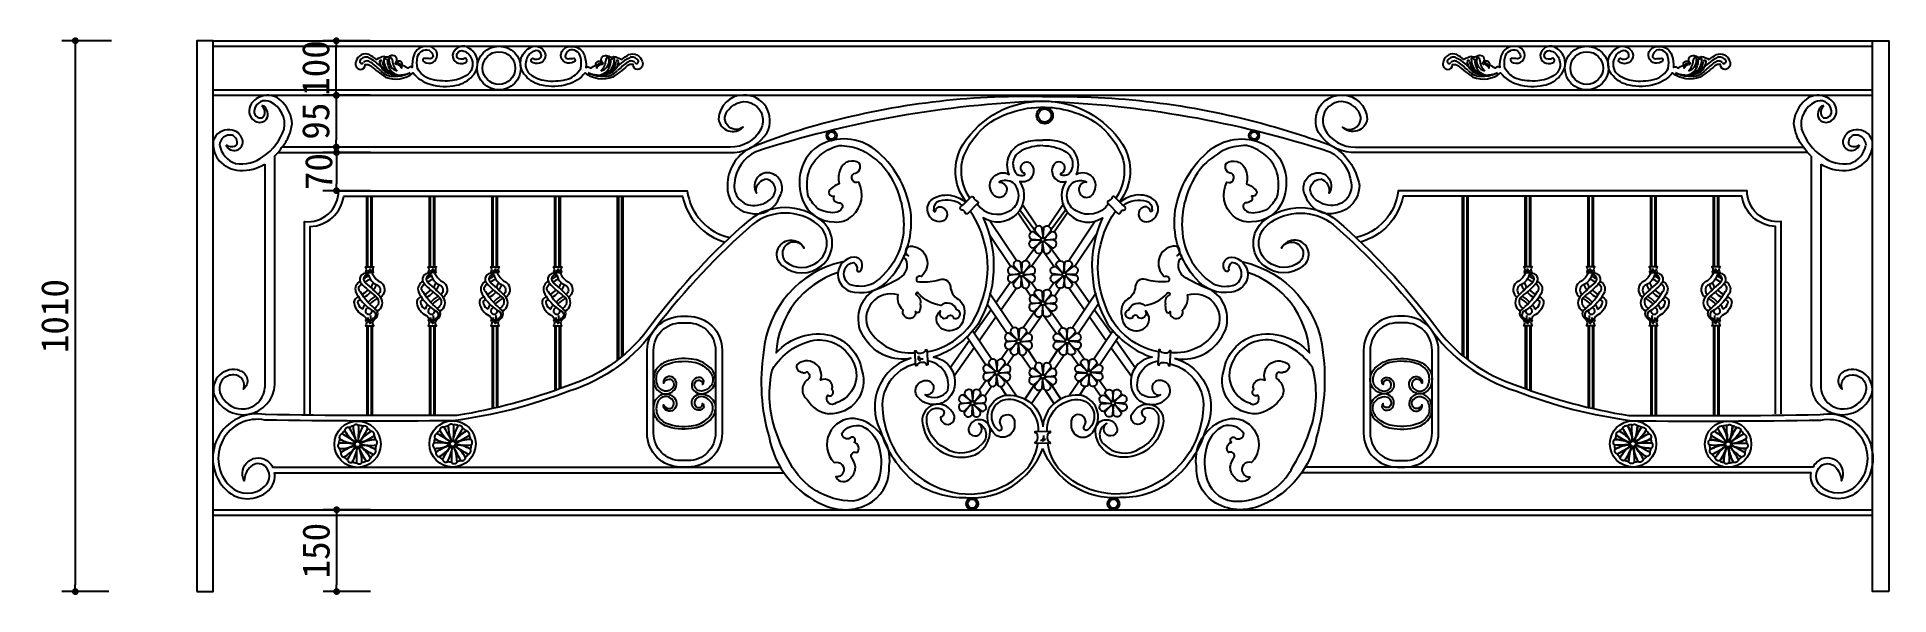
# Model space of a CAD drawing. Extents: x 483 to 3881, y 4737 to 5760.
import ezdxf

# ---------------------------------------------------------------- set-up
doc = ezdxf.new("R2010")
doc.units = 0
doc.header["$LTSCALE"] = 0.85
doc.header["$MEASUREMENT"] = 0
doc.header["$PDMODE"] = 3
doc.header["$PDSIZE"] = 15
doc.layers.get('0').update_dxf_attribs({"color": 3, "linetype": 'CONTINUOUS'})
doc.layers.get('DEFPOINTS').update_dxf_attribs({"linetype": 'CONTINUOUS'})
for name, color, linetype in [('3', 3, 'CONTINUOUS'), ('4', 4, 'CONTINUOUS'), ('7', 7, 'CONTINUOUS'), ('DIM', 3, 'CONTINUOUS')]:
    doc.layers.add(name, color=color, linetype=linetype)
doc.styles.add('HZ', font='')
doc.styles.get("Standard").update_dxf_attribs({"font": 'ISOCP'})
doc.styles.get('HZ').set_extended_font_data('仿宋_GB2312')
doc.dimstyles.new('ISO-25_WS', dxfattribs={"dimscale": 10, "dimtxt": 2.5, "dimasz": 2.5, "dimexe": 1.25, "dimexo": 0.625, "dimtad": 1, "dimdec": 4, "dimtxsty": 'STANDARD', "dimcen": 2.5, "dimazin": 3, "dimtfac": 1, "dimtdec": 4, "dimtmove": 0, "dimatfit": 3, "dimtolj": 1, "dimtzin": 0})

msp = doc.modelspace()

# ---------------------------------------------------------------- blocks, each defined once
blk = doc.blocks.new('_DOT')
at = {"color": 0, "linetype": 'BYBLOCK'}
blk.add_line((-0.5, 0), (-1, 0), dxfattribs=at)
at = {"color": 0, "linetype": 'BYBLOCK', "const_width": 0.5}
blk.add_lwpolyline([(-0.25, 0, 1), (0.25, 0, 1)], format="xyb", close=True, dxfattribs=at)
blk = doc.blocks.new('*D3')
at = {"color": 0, "linetype": 'BYBLOCK'}
for p, q in [((13989.5, -32150.8), (13898.2, -32150.8)), ((13923.2, -32163.3), (13923.2, -33148.4)), ((13984.4, -33160.9), (13898.2, -33160.9))]:
    blk.add_line(p, q, dxfattribs=at)
at = {"layer": 'DEFPOINTS', "color": 0, "linetype": 'BYBLOCK'}
for p in [(14014.5, -32150.8), (13923.2, -33160.9), (14009.4, -33160.9)]:
    blk.add_point(p, dxfattribs=at)
at = {"color": 0, "linetype": 'BYBLOCK', "xscale": 12.5, "yscale": 12.5, "zscale": 12.5}
for p, rotation in [((13923.2, -32150.8), 90), ((13923.2, -33160.9), 270)]:
    blk.add_blockref('_DOT', p, dxfattribs=dict(at, rotation=rotation))
at = {"color": 0, "linetype": 'BYBLOCK', "insert": (13885.7, -32655.8), "char_height": 50, "attachment_point": 5, "rotation": 90, "style": 'HZ'}
blk.add_mtext('\\A1;1010', dxfattribs=at)
blk = doc.blocks.new('DOT')
at = {"color": 0, "linetype": 'BYBLOCK'}
blk.add_line((-0.35, 0), (-1, 0), dxfattribs=at)
at = {"color": 0, "linetype": 'BYBLOCK', "const_width": 0.35}
blk.add_lwpolyline([(-0.175, 0, 1), (0.175, 0, 1)], format="xyb", close=True, dxfattribs=at)
blk = doc.blocks.new('*D4')
at = {"color": 0, "linetype": 'BYBLOCK'}
for p, q in [((14464.2, -32250.8), (14377, -32250.8)), ((14402, -32263.3), (14402, -32333.3)), ((14464.2, -32345.8), (14377, -32345.8))]:
    blk.add_line(p, q, dxfattribs=at)
at = {"layer": 'DEFPOINTS', "color": 0, "linetype": 'BYBLOCK'}
for p in [(14489.2, -32250.8), (14402, -32345.8), (14489.2, -32345.8)]:
    blk.add_point(p, dxfattribs=at)
at = {"color": 0, "linetype": 'BYBLOCK', "xscale": 12.5, "yscale": 12.5, "zscale": 12.5}
for p, rotation in [((14402, -32250.8), 90), ((14402, -32345.8), 270)]:
    blk.add_blockref('_DOT', p, dxfattribs=dict(at, rotation=rotation))
at = {"color": 0, "linetype": 'BYBLOCK', "insert": (14364.5, -32298.3), "char_height": 50, "attachment_point": 5, "rotation": 90, "style": 'HZ'}
blk.add_mtext('\\A1;95', dxfattribs=at)
blk = doc.blocks.new('*D6')
at = {"color": 0, "linetype": 'BYBLOCK'}
for p, q in [((14464.8, -33010.9), (14377.6, -33010.9)), ((14402.6, -33023.4), (14402.6, -33148.4)), ((14464.8, -33160.9), (14377.6, -33160.9))]:
    blk.add_line(p, q, dxfattribs=at)
at = {"layer": 'DEFPOINTS', "color": 0, "linetype": 'BYBLOCK'}
for p in [(14489.8, -33010.9), (14402.6, -33160.9), (14489.8, -33160.9)]:
    blk.add_point(p, dxfattribs=at)
at = {"color": 0, "linetype": 'BYBLOCK', "xscale": 12.5, "yscale": 12.5, "zscale": 12.5}
for p, rotation in [((14402.6, -33010.9), 90), ((14402.6, -33160.9), 270)]:
    blk.add_blockref('_DOT', p, dxfattribs=dict(at, rotation=rotation))
at = {"color": 0, "linetype": 'BYBLOCK', "insert": (14365.1, -33085.9), "char_height": 50, "attachment_point": 5, "rotation": 90, "style": 'HZ'}
blk.add_mtext('\\A1;150', dxfattribs=at)
blk = doc.blocks.new('*D2')
at = {"color": 0, "linetype": 'BYBLOCK'}
for p, q in [((14464.6, -32355.8), (14377.4, -32355.8)), ((14402.4, -32368.3), (14402.4, -32413.3)), ((14464.6, -32425.8), (14377.4, -32425.8))]:
    blk.add_line(p, q, dxfattribs=at)
at = {"layer": 'DEFPOINTS', "color": 0, "linetype": 'BYBLOCK'}
for p in [(14489.6, -32355.8), (14402.4, -32425.8), (14489.6, -32425.8)]:
    blk.add_point(p, dxfattribs=at)
at = {"color": 0, "linetype": 'BYBLOCK', "xscale": 12.5, "yscale": 12.5, "zscale": 12.5}
for p, rotation in [((14402.4, -32355.8), 90), ((14402.4, -32425.8), 270)]:
    blk.add_blockref('_DOT', p, dxfattribs=dict(at, rotation=rotation))
at = {"color": 0, "linetype": 'BYBLOCK', "insert": (14369.9, -32390.8), "char_height": 50, "attachment_point": 5, "rotation": 90, "style": 'HZ'}
blk.add_mtext('\\A1;70', dxfattribs=at)
blk = doc.blocks.new('*D7')
at = {"color": 0, "linetype": 'BYBLOCK'}
for p, q in [((1094.3, 5752.8), (1007.1, 5752.8)), ((1032.1, 5665.3), (1032.1, 5740.3)), ((1094.3, 5652.8), (1007.1, 5652.8))]:
    blk.add_line(p, q, dxfattribs=at)
at = {"layer": 'DEFPOINTS', "color": 0, "linetype": 'BYBLOCK'}
for p in [(1032.1, 5752.8), (1119.3, 5752.8), (1119.3, 5652.8)]:
    blk.add_point(p, dxfattribs=at)
at = {"color": 0, "linetype": 'BYBLOCK', "xscale": 12.5, "yscale": 12.5, "zscale": 12.5}
for p, rotation in [((1032.1, 5752.8), 90), ((1032.1, 5652.8), 270)]:
    blk.add_blockref('_DOT', p, dxfattribs=dict(at, rotation=rotation))
at = {"color": 0, "linetype": 'BYBLOCK', "insert": (994.6, 5702.8), "char_height": 50, "attachment_point": 5, "rotation": 90, "style": 'HZ'}
blk.add_mtext('\\A1;100', dxfattribs=at)

# ---------------------------------------------------------------- dimensions: what is measured, and where the dimension line sits
at = {"layer": '3'}
dim = msp.add_linear_dim(base=(1032.1, 5752.8), p1=(1119.3, 5652.8), p2=(1119.3, 5752.8), angle=90, dimstyle='ISO-25_WS', override={"dimscale": 25, "dimtxt": 2, "dimasz": 0.5, "dimexe": 1, "dimexo": 1, "dimgap": 0.5, "dimdec": 0, "dimzin": 0, "dimtxsty": 'HZ', "dimblk": 'DOT', "dimblk1": 'DOT', "dimblk2": 'DOT', "dimsah": 1, "dimcen": 0, "dimtfac": 0.5, "dimtdec": 0, "dimtix": 1, "dimtofl": 0}, dxfattribs=at)
dim.commit()
dim.dimension.update_dxf_attribs({"geometry": '*D7', "text_midpoint": (994.6, 5702.8), "dimtype": 160})
at = {"layer": 'DIM'}
for base, p1, p2, angle, picture, middle in [((553.4, 4742.8), (644.6, 5752.8), (639.5, 4742.8), 270, '*D3', (515.9, 5247.8)), ((1032.1, 5557.8), (1119.3, 5652.8), (1119.3, 5557.8), 270, '*D4', (994.6, 5605.3)), ((1032.7, 4742.8), (1119.9, 4892.8), (1119.9, 4742.8), 90, '*D6', (995.2, 4817.8))]:
    dim = msp.add_linear_dim(base=base, p1=p1, p2=p2, angle=angle, dimstyle='ISO-25_WS', override={"dimscale": 25, "dimtxt": 2, "dimasz": 0.5, "dimexe": 1, "dimexo": 1, "dimgap": 0.5, "dimdec": 0, "dimzin": 0, "dimtxsty": 'HZ', "dimblk": 'DOT', "dimblk1": 'DOT', "dimblk2": 'DOT', "dimsah": 1, "dimcen": 0, "dimtfac": 0.5, "dimtdec": 0, "dimtix": 1, "dimtofl": 0}, dxfattribs=at)
    dim.commit()
    dim.dimension.update_dxf_attribs({"geometry": picture, "text_midpoint": middle, "insert": (-13369.9, 37903.7)})
dim = msp.add_linear_dim(base=(1032.6, 5477.8), p1=(1119.8, 5547.8), p2=(1119.8, 5477.8), angle=270, dimstyle='ISO-25_WS', override={"dimscale": 25, "dimtxt": 2, "dimasz": 0.5, "dimexe": 1, "dimexo": 1, "dimgap": 0.5, "dimdec": 0, "dimzin": 0, "dimtxsty": 'HZ', "dimblk": 'DOT', "dimblk1": 'DOT', "dimblk2": 'DOT', "dimsah": 1, "dimcen": 0, "dimtfac": 0.5, "dimtdec": 0, "dimtix": 1, "dimtofl": 0}, dxfattribs=at)
dim.commit()
dim.dimension.update_dxf_attribs({"geometry": '*D2', "text_midpoint": (1000.1, 5512.8), "dimtype": 128, "insert": (-13369.9, 37903.7)})

# ---------------------------------------------------------------- linework, layer by layer
at = {"layer": '3'}
for p, q in [((1088.1, 5338.1), (1088.1, 5467.8)), ((1090.1, 5338.1), (1090.1, 5467.8)), ((1096.1, 5338.1), (1096.1, 5467.8)), ((1098.1, 5338.1), (1098.1, 5467.8)), ((1203.1, 5338.1), (1203.1, 5467.8)), ((1205.1, 5338.1), (1205.1, 5467.8)), ((1211.1, 5338.1), (1211.1, 5467.8)), ((1213.1, 5338.1), (1213.1, 5467.8)), ((1318.1, 5338.1), (1318.1, 5467.8)), ((1320.1, 5338.1), (1320.1, 5467.8)), ((1326.1, 5338.1), (1326.1, 5467.8)), ((1328.1, 5338.1), (1328.1, 5467.8)), ((1433.1, 5338.1), (1433.1, 5467.8)), ((1435.1, 5338.1), (1435.1, 5467.8)), ((1441.1, 5338.1), (1441.1, 5467.8)), ((1443.1, 5338.1), (1443.1, 5467.8)), ((1548.1, 5167.4), (1548.1, 5467.8)), ((1550.1, 5168.9), (1550.1, 5467.8)), ((1556.1, 5173.7), (1556.1, 5467.8)), ((1558.1, 5175.4), (1558.1, 5467.8)), ((3098.4, 5175.4), (3098.4, 5467.8)), ((3100.4, 5173.7), (3100.4, 5467.8)), ((3106.4, 5168.9), (3106.4, 5467.8)), ((3108.4, 5167.4), (3108.4, 5467.8)), ((3213.4, 5338.1), (3213.4, 5467.8)), ((3215.4, 5338.1), (3215.4, 5467.8)), ((3221.4, 5338.1), (3221.4, 5467.8)), ((3223.4, 5338.1), (3223.4, 5467.8)), ((3328.4, 5338.1), (3328.4, 5467.8)), ((3330.4, 5338.1), (3330.4, 5467.8)), ((3336.4, 5338.1), (3336.4, 5467.8)), ((3338.4, 5338.1), (3338.4, 5467.8)), ((3443.4, 5338.1), (3443.4, 5467.8)), ((3445.4, 5338.1), (3445.4, 5467.8)), ((3451.4, 5338.1), (3451.4, 5467.8)), ((3453.4, 5338.1), (3453.4, 5467.8)), ((3558.4, 5338.1), (3558.4, 5467.8)), ((3560.4, 5338.1), (3560.4, 5467.8)), ((3566.4, 5338.1), (3566.4, 5467.8)), ((3568.4, 5338.1), (3568.4, 5467.8)), ((1088.1, 5325.8), (1088.1, 5328.1)), ((1090.3, 5328.1), (1090.3, 5325.5)), ((1096.1, 5333.6), (1096.1, 5326)), ((1098.1, 5326.3), (1098.1, 5333.6)), ((1203.1, 5325.8), (1203.1, 5328.1)), ((1205.3, 5328.1), (1205.3, 5325.5)), ((1211.1, 5333.6), (1211.1, 5326)), ((1213.1, 5326.3), (1213.1, 5333.6)), ((1318.1, 5325.8), (1318.1, 5328.1)), ((1320.3, 5328.1), (1320.3, 5325.5)), ((1326.1, 5333.6), (1326.1, 5326)), ((1328.1, 5326.3), (1328.1, 5333.6)), ((1433.1, 5325.8), (1433.1, 5328.1)), ((1435.3, 5328.1), (1435.3, 5325.5)), ((1441.1, 5333.6), (1441.1, 5326)), ((1443.1, 5326.3), (1443.1, 5333.6)), ((3213.4, 5326.3), (3213.4, 5333.6)), ((3215.4, 5333.6), (3215.4, 5326)), ((3221.2, 5328.1), (3221.2, 5325.5)), ((3223.4, 5325.8), (3223.4, 5328.1)), ((3328.4, 5326.3), (3328.4, 5333.6)), ((3330.4, 5333.6), (3330.4, 5326)), ((3336.2, 5328.1), (3336.2, 5325.5)), ((3338.4, 5325.8), (3338.4, 5328.1)), ((3443.4, 5326.3), (3443.4, 5333.6)), ((3445.4, 5333.6), (3445.4, 5326)), ((3451.2, 5328.1), (3451.2, 5325.5)), ((3453.4, 5325.8), (3453.4, 5328.1)), ((3558.4, 5326.3), (3558.4, 5333.6)), ((3560.4, 5333.6), (3560.4, 5326)), ((3566.2, 5328.1), (3566.2, 5325.5)), ((3568.4, 5325.8), (3568.4, 5328.1)), ((1087.9, 5240.3), (1087.9, 5244.9)), ((1090.3, 5240.3), (1090.3, 5245.5)), ((1095.5, 5240.3), (1095.5, 5248.9)), ((1202.9, 5240.3), (1202.9, 5244.9)), ((1205.3, 5240.3), (1205.3, 5245.5)), ((1210.5, 5240.3), (1210.5, 5248.9)), ((1317.9, 5240.3), (1317.9, 5244.9)), ((1320.3, 5240.3), (1320.3, 5245.5)), ((1325.5, 5240.3), (1325.5, 5248.9)), ((1432.9, 5240.3), (1432.9, 5244.9)), ((1435.3, 5240.3), (1435.3, 5245.5)), ((1440.5, 5240.3), (1440.5, 5248.9)), ((3216, 5240.3), (3216, 5248.9)), ((3221.2, 5240.3), (3221.2, 5245.5)), ((3223.6, 5240.3), (3223.6, 5244.9)), ((3331, 5240.3), (3331, 5248.9)), ((3336.2, 5240.3), (3336.2, 5245.5)), ((3338.6, 5240.3), (3338.6, 5244.9)), ((3446, 5240.3), (3446, 5248.9)), ((3451.2, 5240.3), (3451.2, 5245.5)), ((3453.6, 5240.3), (3453.6, 5244.9)), ((3561, 5240.3), (3561, 5248.9)), ((3566.2, 5240.3), (3566.2, 5245.5)), ((3568.6, 5240.3), (3568.6, 5244.9)), ((1088.1, 5230.3), (1088.1, 5065.5)), ((1090.1, 5230.3), (1090.1, 5065.4)), ((1096.1, 5230.3), (1096.1, 5065.4)), ((1098.1, 5230.3), (1098.1, 5065.4)), ((1203.1, 5230.3), (1203.1, 5065.4)), ((1205.1, 5230.3), (1205.1, 5065.4)), ((1211.1, 5230.3), (1211.1, 5065.4)), ((1213.1, 5230.3), (1213.1, 5065.5)), ((1318.1, 5230.3), (1318.1, 5078.3)), ((1320.1, 5230.3), (1320.1, 5078.8)), ((1326.1, 5230.3), (1326.1, 5080.1)), ((1328.1, 5230.3), (1328.1, 5080.5)), ((1433.1, 5230.3), (1433.1, 5111.3)), ((1435.1, 5230.3), (1435.1, 5112.1)), ((1441.1, 5230.3), (1441.1, 5114.2)), ((1443.1, 5230.3), (1443.1, 5114.9)), ((3213.4, 5230.3), (3213.4, 5114.9)), ((3215.4, 5230.3), (3215.4, 5114.2)), ((3221.4, 5230.3), (3221.4, 5112.1)), ((3223.4, 5230.3), (3223.4, 5111.3)), ((3328.4, 5230.3), (3328.4, 5080.5)), ((3330.4, 5230.3), (3330.4, 5080.1)), ((3336.4, 5230.3), (3336.4, 5078.8)), ((3338.4, 5230.3), (3338.4, 5078.3)), ((3443.4, 5230.3), (3443.4, 5065.5)), ((3445.4, 5230.3), (3445.4, 5065.4)), ((3451.4, 5230.3), (3451.4, 5065.4)), ((3453.4, 5230.3), (3453.4, 5065.4)), ((3558.4, 5230.3), (3558.4, 5065.4)), ((3560.4, 5230.3), (3560.4, 5065.4)), ((3566.4, 5230.3), (3566.4, 5065.4)), ((3568.4, 5230.3), (3568.4, 5065.5))]:
    msp.add_line(p, q, dxfattribs=at)
for points in [[(1100.8, 5328.1), (1085.5, 5328.1, 0.38638), (1085.5, 5338.1), (1100.8, 5338.1, 0.38638)], [(1215.8, 5328.1), (1200.5, 5328.1, 0.38638), (1200.5, 5338.1), (1215.8, 5338.1, 0.38638)], [(1330.8, 5328.1), (1315.5, 5328.1, 0.38638), (1315.5, 5338.1), (1330.8, 5338.1, 0.38638)], [(1445.8, 5328.1), (1430.5, 5328.1, 0.38638), (1430.5, 5338.1), (1445.8, 5338.1, 0.38638)], [(3210.7, 5328.1), (3226, 5328.1, -0.38638), (3226, 5338.1), (3210.7, 5338.1, -0.38638)], [(3325.7, 5328.1), (3341, 5328.1, -0.38638), (3341, 5338.1), (3325.7, 5338.1, -0.38638)], [(3440.7, 5328.1), (3456, 5328.1, -0.38638), (3456, 5338.1), (3440.7, 5338.1, -0.38638)], [(3555.7, 5328.1), (3571, 5328.1, -0.38638), (3571, 5338.1), (3555.7, 5338.1, -0.38638)], [(1100.8, 5240.3), (1085.5, 5240.3, -0.38638), (1085.5, 5230.3), (1100.8, 5230.3, -0.38638)], [(1215.8, 5240.3), (1200.5, 5240.3, -0.38638), (1200.5, 5230.3), (1215.8, 5230.3, -0.38638)], [(1330.8, 5240.3), (1315.5, 5240.3, -0.38638), (1315.5, 5230.3), (1330.8, 5230.3, -0.38638)], [(1445.8, 5240.3), (1430.5, 5240.3, -0.38638), (1430.5, 5230.3), (1445.8, 5230.3, -0.38638)], [(3210.7, 5240.3), (3226, 5240.3, 0.38638), (3226, 5230.3), (3210.7, 5230.3, 0.38638)], [(3325.7, 5240.3), (3341, 5240.3, 0.38638), (3341, 5230.3), (3325.7, 5230.3, 0.38638)], [(3440.7, 5240.3), (3456, 5240.3, 0.38638), (3456, 5230.3), (3440.7, 5230.3, 0.38638)], [(3555.7, 5240.3), (3571, 5240.3, 0.38638), (3571, 5230.3), (3555.7, 5230.3, 0.38638)]]:
    msp.add_lwpolyline(points, format="xyb", close=True, dxfattribs=at)
for points in [[(1075.7, 5311.5, 0.365238), (1067.6, 5292.6, 0.064669), (1077.5, 5276.7, 0.053195), (1090.2, 5264, 0.042962), (1102.3, 5255.9, -0.577281), (1097.6, 5242.7, -0.440966)], [(1098.8, 5240.3, 0.444327), (1107.1, 5257.6, -0.084235), (1076.2, 5292.2, -0.581249), (1079.3, 5306.6)], [(1078, 5308.1, 0.051583), (1104.1, 5284.7, -0.355216), (1108.6, 5268.8)], [(1091.4, 5323.9, 0.153984), (1099.5, 5309.6, 0.10236), (1108.9, 5303.9, -0.48589), (1108.7, 5287.5, -0.58343)], [(1098.1, 5326.3, 0.118522), (1108.8, 5312.4, -0.190333), (1117.3, 5306.5, -0.406901), (1113.4, 5282.6, 1.085991)], [(1190.7, 5311.5, 0.365238), (1182.6, 5292.6, 0.064669), (1192.5, 5276.7, 0.053195), (1205.2, 5264, 0.042962), (1217.3, 5255.9, -0.577281), (1212.6, 5242.7, -0.440966)], [(1213.8, 5240.3, 0.444327), (1222.1, 5257.6, -0.084235), (1191.2, 5292.2, -0.581249), (1194.3, 5306.6)], [(1193, 5308.1, 0.051583), (1219.1, 5284.7, -0.355216), (1223.6, 5268.8)], [(1206.4, 5323.9, 0.153984), (1214.5, 5309.6, 0.10236), (1223.9, 5303.9, -0.48589), (1223.7, 5287.5, -0.58343)], [(1213.1, 5326.3, 0.118522), (1223.8, 5312.4, -0.190333), (1232.3, 5306.5, -0.406901), (1228.4, 5282.6, 1.085991)], [(1305.7, 5311.5, 0.365238), (1297.6, 5292.6, 0.064669), (1307.5, 5276.7, 0.053195), (1320.2, 5264, 0.042962), (1332.3, 5255.9, -0.577281), (1327.6, 5242.7, -0.440966)], [(1328.8, 5240.3, 0.444327), (1337.1, 5257.6, -0.084235), (1306.2, 5292.2, -0.581249), (1309.3, 5306.6)], [(1308, 5308.1, 0.051583), (1334.1, 5284.7, -0.355216), (1338.6, 5268.8)], [(1321.4, 5323.9, 0.153984), (1329.5, 5309.6, 0.10236), (1338.9, 5303.9, -0.48589), (1338.7, 5287.5, -0.58343)], [(1328.1, 5326.3, 0.118522), (1338.8, 5312.4, -0.190333), (1347.3, 5306.5, -0.406901), (1343.4, 5282.6, 1.085991)], [(1420.7, 5311.5, 0.365238), (1412.6, 5292.6, 0.064669), (1422.5, 5276.7, 0.053195), (1435.2, 5264, 0.042962), (1447.3, 5255.9, -0.577281), (1442.6, 5242.7, -0.440966)], [(1443.8, 5240.3, 0.444327), (1452.1, 5257.6, -0.084235), (1421.2, 5292.2, -0.581249), (1424.3, 5306.6)], [(1423, 5308.1, 0.051583), (1449.1, 5284.7, -0.355216), (1453.6, 5268.8)], [(1436.4, 5323.9, 0.153984), (1444.5, 5309.6, 0.10236), (1453.9, 5303.9, -0.48589), (1453.7, 5287.5, -0.58343)], [(1443.1, 5326.3, 0.118522), (1453.8, 5312.4, -0.190333), (1462.3, 5306.5, -0.406901), (1458.4, 5282.6, 1.085991)], [(3213.4, 5326.3, -0.118522), (3202.6, 5312.4, 0.190333), (3194.2, 5306.5, 0.406901), (3198.1, 5282.6, -1.085991)], [(3220.1, 5323.9, -0.153984), (3212, 5309.6, -0.10236), (3202.6, 5303.9, 0.48589), (3202.7, 5287.5, 0.58343)], [(3233.5, 5308.1, -0.051583), (3207.4, 5284.7, 0.355216), (3202.9, 5268.8)], [(3212.7, 5240.3, -0.444327), (3204.4, 5257.6, 0.084235), (3235.3, 5292.2, 0.581249), (3232.2, 5306.6)], [(3235.8, 5311.5, -0.365238), (3243.9, 5292.6, -0.064669), (3234, 5276.7, -0.053195), (3221.2, 5264, -0.042962), (3209.2, 5255.9, 0.577281), (3213.9, 5242.7, 0.440966)], [(3328.4, 5326.3, -0.118522), (3317.6, 5312.4, 0.190333), (3309.2, 5306.5, 0.406901), (3313.1, 5282.6, -1.085991)], [(3335.1, 5323.9, -0.153984), (3327, 5309.6, -0.10236), (3317.6, 5303.9, 0.48589), (3317.7, 5287.5, 0.58343)], [(3348.5, 5308.1, -0.051583), (3322.4, 5284.7, 0.355216), (3317.9, 5268.8)], [(3327.7, 5240.3, -0.444327), (3319.4, 5257.6, 0.084235), (3350.3, 5292.2, 0.581249), (3347.2, 5306.6)], [(3350.8, 5311.5, -0.365238), (3358.9, 5292.6, -0.064669), (3349, 5276.7, -0.053195), (3336.2, 5264, -0.042962), (3324.2, 5255.9, 0.577281), (3328.9, 5242.7, 0.440966)], [(3443.4, 5326.3, -0.118522), (3432.6, 5312.4, 0.190333), (3424.2, 5306.5, 0.406901), (3428.1, 5282.6, -1.085991)], [(3450.1, 5323.9, -0.153984), (3442, 5309.6, -0.10236), (3432.6, 5303.9, 0.48589), (3432.7, 5287.5, 0.58343)], [(3463.5, 5308.1, -0.051583), (3437.4, 5284.7, 0.355216), (3432.9, 5268.8)], [(3442.7, 5240.3, -0.444327), (3434.4, 5257.6, 0.084235), (3465.3, 5292.2, 0.581249), (3462.2, 5306.6)], [(3465.8, 5311.5, -0.365238), (3473.9, 5292.6, -0.064669), (3464, 5276.7, -0.053195), (3451.2, 5264, -0.042962), (3439.2, 5255.9, 0.577281), (3443.9, 5242.7, 0.440966)], [(3558.4, 5326.3, -0.118522), (3547.6, 5312.4, 0.190333), (3539.2, 5306.5, 0.406901), (3543.1, 5282.6, -1.085991)], [(3565.1, 5323.9, -0.153984), (3557, 5309.6, -0.10236), (3547.6, 5303.9, 0.48589), (3547.7, 5287.5, 0.58343)], [(3578.5, 5308.1, -0.051583), (3552.4, 5284.7, 0.355216), (3547.9, 5268.8)], [(3557.7, 5240.3, -0.444327), (3549.4, 5257.6, 0.084235), (3580.3, 5292.2, 0.581249), (3577.2, 5306.6)], [(3580.8, 5311.5, -0.365238), (3588.9, 5292.6, -0.064669), (3579, 5276.7, -0.053195), (3566.2, 5264, -0.042962), (3554.2, 5255.9, 0.577281), (3558.9, 5242.7, 0.440966)], [(1073.1, 5282.7, 0.46723), (1064.8, 5271.5, 0.249556), (1082.2, 5249, -0.147575), (1087.9, 5240.3)], [(1188.1, 5282.7, 0.46723), (1179.8, 5271.5, 0.249556), (1197.2, 5249, -0.147575), (1202.9, 5240.3)], [(1303.1, 5282.7, 0.46723), (1294.8, 5271.5, 0.249556), (1312.2, 5249, -0.147575), (1317.9, 5240.3)], [(1418.1, 5282.7, 0.46723), (1409.8, 5271.5, 0.249556), (1427.2, 5249, -0.147575), (1432.9, 5240.3)], [(3238.4, 5282.7, -0.46723), (3246.7, 5271.5, -0.249556), (3229.3, 5249, 0.147575), (3223.6, 5240.3)], [(3353.4, 5282.7, -0.46723), (3361.7, 5271.5, -0.249556), (3344.3, 5249, 0.147575), (3338.6, 5240.3)], [(3468.4, 5282.7, -0.46723), (3476.7, 5271.5, -0.249556), (3459.3, 5249, 0.147575), (3453.6, 5240.3)], [(3583.4, 5282.7, -0.46723), (3591.7, 5271.5, -0.249556), (3574.3, 5249, 0.147575), (3568.6, 5240.3)], [(1642.9, 5132.3, -0.065143), (1645.2, 5132.1, -0.590114), (1646.6, 5114.1, -0.322365), (1630.2, 5111.8, -0.203106), (1621.4, 5121.3, -0.185737), (1621.2, 5144, -0.156398), (1637.5, 5159.1, -0.132272), (1683.8, 5163.9, -0.173469), (1711.3, 5152, -0.209433), (1722.6, 5134.3, -0.290741), (1714.8, 5115.5, -0.148251), (1701.8, 5110.3, -0.188973), (1691.4, 5114.9, -0.341398), (1690.9, 5127.6, -0.292522), (1698.4, 5130.3, -0.4275), (1704, 5122.7, 0.458094), (1702.9, 5134, 0.080046), (1699.4, 5135.2, 0.298908), (1687.2, 5130.6, 0.363072), (1687.8, 5111.5, 0.194466), (1701.9, 5105.3, 0.148997), (1717.7, 5111.5, 0.320183), (1726.8, 5136.4, 0.215503), (1714.4, 5156, 0.169414), (1684.4, 5168.8, 0.132675), (1635.4, 5163.6, 0.171008), (1616.7, 5145.7, 0.19196), (1616.7, 5119.6, 0.199036), (1627.9, 5107.4, 0.315799), (1649.7, 5110.2, 0.482767), (1650.8, 5134.8, 0.645669), (1632.1, 5125.2, -0.304868), (1642.9, 5132.3)], [(3013.5, 5132.3, 0.065143), (3011.2, 5132.1, 0.590114), (3009.8, 5114.1, 0.322365), (3026.3, 5111.8, 0.203106), (3035.1, 5121.3, 0.185737), (3035.3, 5144, 0.156398), (3019, 5159.1, 0.132272), (2972.7, 5163.9, 0.173469), (2945.2, 5152, 0.209433), (2933.9, 5134.3, 0.290741), (2941.7, 5115.5, 0.148251), (2954.7, 5110.3, 0.188973), (2965.1, 5114.9, 0.341398), (2965.5, 5127.6, 0.292522), (2958.1, 5130.3, 0.4275), (2952.5, 5122.7, -0.458094), (2953.6, 5134, -0.080046), (2957.1, 5135.2, -0.298908), (2969.3, 5130.6, -0.363072), (2968.7, 5111.5, -0.194466), (2954.6, 5105.3, -0.148997), (2938.8, 5111.5, -0.320183), (2929.6, 5136.4, -0.215503), (2942.1, 5156, -0.169414), (2972.1, 5168.8, -0.132675), (3021.1, 5163.6, -0.171008), (3039.8, 5145.7, -0.19196), (3039.8, 5119.6, -0.199036), (3028.6, 5107.4, -0.315799), (3006.7, 5110.2, -0.482767), (3005.7, 5134.8, -0.645669), (3024.4, 5125.2, 0.304868), (3013.5, 5132.3)], [(1642.9, 5078.3, 0.065143), (1645.2, 5078.5, 0.590114), (1646.6, 5096.5, 0.322365), (1630.2, 5098.8, 0.203106), (1621.4, 5089.3, 0.185737), (1621.2, 5066.6, 0.156398), (1637.5, 5051.5, 0.132272), (1683.8, 5046.7, 0.173469), (1711.3, 5058.6, 0.209433), (1722.6, 5076.3, 0.290741), (1714.8, 5095.1, 0.148251), (1701.8, 5100.4, 0.188973), (1691.4, 5095.7, 0.341398), (1690.9, 5083.1, 0.292522), (1698.4, 5080.3, 0.4275), (1704, 5087.9, -0.458094), (1702.9, 5076.6, -0.080046), (1699.4, 5075.4, -0.298908), (1687.2, 5080, -0.363072), (1687.8, 5099.1, -0.194466), (1701.9, 5105.4, -0.148997), (1717.7, 5099.1, -0.320183), (1726.8, 5074.2, -0.215503), (1714.4, 5054.7, -0.169414), (1684.4, 5041.8, -0.132675), (1635.4, 5047, -0.171008), (1616.7, 5064.9, -0.19196), (1616.7, 5091.1, -0.199036), (1627.9, 5103.3, -0.315799), (1649.7, 5100.5, -0.482767), (1650.8, 5075.9, -0.645669), (1632.1, 5085.4, 0.304868), (1642.9, 5078.3)], [(3013.5, 5078.3, -0.065143), (3011.2, 5078.5, -0.590114), (3009.8, 5096.5, -0.322365), (3026.3, 5098.8, -0.203106), (3035.1, 5089.3, -0.185737), (3035.3, 5066.6, -0.156398), (3019, 5051.5, -0.132272), (2972.7, 5046.7, -0.173469), (2945.2, 5058.6, -0.209433), (2933.9, 5076.3, -0.290741), (2941.7, 5095.1, -0.148251), (2954.7, 5100.4, -0.188973), (2965.1, 5095.7, -0.341398), (2965.5, 5083.1, -0.292522), (2958.1, 5080.3, -0.4275), (2952.5, 5087.9, 0.458094), (2953.6, 5076.6, 0.080046), (2957.1, 5075.4, 0.298908), (2969.3, 5080, 0.363072), (2968.7, 5099.1, 0.194466), (2954.6, 5105.4, 0.148997), (2938.8, 5099.1, 0.320183), (2929.6, 5074.2, 0.215503), (2942.1, 5054.7, 0.169414), (2972.1, 5041.8, 0.132675), (3021.1, 5047, 0.171008), (3039.8, 5064.9, 0.19196), (3039.8, 5091.1, 0.199036), (3028.6, 5103.3, 0.315799), (3006.7, 5100.5, 0.482767), (3005.7, 5075.9, 0.645669), (3024.4, 5085.4, -0.304868), (3013.5, 5078.3)], [(1067.5, 5016.5, 0.033282), (1042.4, 5031.8, 0.445615), (1038.2, 5022.6, 0.087113), (1066.1, 5013.2)], [(1069.7, 5017.8, 0.033282), (1055.6, 5043.6, 0.445615), (1047.4, 5037.8, 0.087113), (1066.9, 5015.7)], [(1072.3, 5017.8, 0.033282), (1073, 5047.2, 0.445615), (1063, 5046.3, 0.087113), (1068.8, 5017.4)], [(1074.6, 5016.6, 0.033282), (1089.9, 5041.7, 0.445615), (1080.7, 5045.9, 0.087113), (1071.3, 5018)], [(1075.9, 5014.3, 0.033282), (1101.7, 5028.4, 0.445615), (1095.9, 5036.7, 0.087113), (1073.8, 5017.2)], [(1241.9, 5017, 0.033282), (1216.8, 5032.3, 0.445615), (1212.6, 5023.2, 0.087113), (1240.5, 5013.8)], [(1244.1, 5018.4, 0.033282), (1230, 5044.2, 0.445615), (1221.8, 5038.3, 0.087113), (1241.3, 5016.2)], [(1246.7, 5018.4, 0.033282), (1247.4, 5047.8, 0.445615), (1237.4, 5046.9, 0.087113), (1243.2, 5018)], [(1249, 5017.1, 0.033282), (1264.3, 5042.2, 0.445615), (1255.1, 5046.5, 0.087113), (1245.7, 5018.5)], [(1250.3, 5014.9, 0.033282), (1276.1, 5029, 0.445615), (1270.3, 5037.2, 0.087113), (1248.2, 5017.8)], [(3406.2, 5014.9, -0.033282), (3380.4, 5029, -0.445615), (3386.2, 5037.2, -0.087113), (3408.3, 5017.8)], [(3407.5, 5017.1, -0.033282), (3392.2, 5042.2, -0.445615), (3401.4, 5046.5, -0.087113), (3410.8, 5018.5)], [(3409.8, 5018.4, -0.033282), (3409.1, 5047.8, -0.445615), (3419.1, 5046.9, -0.087113), (3413.3, 5018)], [(3412.3, 5018.4, -0.033282), (3426.4, 5044.2, -0.445615), (3434.7, 5038.3, -0.087113), (3415.2, 5016.2)], [(3414.6, 5017, -0.033282), (3439.7, 5032.3, -0.445615), (3443.9, 5023.2, -0.087113), (3416, 5013.8)], [(3580.6, 5014.3, -0.033282), (3554.8, 5028.4, -0.445615), (3560.6, 5036.7, -0.087113), (3582.7, 5017.2)], [(3581.9, 5016.6, -0.033282), (3566.6, 5041.7, -0.445615), (3575.8, 5045.9, -0.087113), (3585.2, 5018)], [(3584.2, 5017.8, -0.033282), (3583.5, 5047.2, -0.445615), (3593.5, 5046.3, -0.087113), (3587.7, 5017.4)], [(3586.7, 5017.8, -0.033282), (3600.8, 5043.6, -0.445615), (3609.1, 5037.8, -0.087113), (3589.6, 5015.7)], [(3589, 5016.5, -0.033282), (3614.1, 5031.8, -0.445615), (3618.3, 5022.6, -0.087113), (3590.4, 5013.2)], [(1066.2, 5014.2, 0.033282), (1036.8, 5014.9, 0.445615), (1037.8, 5004.9, 0.087113), (1066.7, 5010.7)], [(1066.3, 5011.7, 0.033282), (1040.5, 4997.6, 0.445615), (1046.3, 4989.3, 0.087113), (1068.4, 5008.8)], [(1067.6, 5009.4, 0.033282), (1052.3, 4984.3, 0.445615), (1061.4, 4980.1, 0.087113), (1070.9, 5008)], [(1069.8, 5008.2, 0.033282), (1069.1, 4978.8, 0.445615), (1079.2, 4979.7, 0.087113), (1073.4, 5008.6)], [(1072.4, 5008.2, 0.033282), (1086.5, 4982.4, 0.445615), (1094.8, 4988.2, 0.087113), (1075.3, 5010.3)], [(1074.7, 5009.5, 0.033282), (1099.8, 4994.2, 0.445615), (1104, 5003.4, 0.087113), (1076.1, 5012.8)], [(1075.9, 5011.8, 0.033282), (1105.3, 5011.1, 0.445615), (1104.4, 5021.1, 0.087113), (1075.5, 5015.3)], [(1240.6, 5014.8, 0.033282), (1211.2, 5015.5, 0.445615), (1212.2, 5005.4, 0.087113), (1241, 5011.2)], [(1240.7, 5012.2, 0.033282), (1214.9, 4998.1, 0.445615), (1220.7, 4989.9, 0.087113), (1242.8, 5009.3)], [(1242, 5010, 0.033282), (1226.7, 4984.9, 0.445615), (1235.8, 4980.6, 0.087113), (1245.3, 5008.5)], [(1244.2, 5008.7, 0.033282), (1243.5, 4979.3, 0.445615), (1253.6, 4980.2, 0.087113), (1247.8, 5009.1)], [(1246.8, 5008.7, 0.033282), (1260.9, 4982.9, 0.445615), (1269.2, 4988.7, 0.087113), (1249.7, 5010.9)], [(1249, 5010, 0.033282), (1274.2, 4994.7, 0.445615), (1278.4, 5003.9, 0.087113), (1250.5, 5013.3)], [(1250.3, 5012.3, 0.033282), (1279.7, 5011.6, 0.445615), (1278.8, 5021.7, 0.087113), (1249.9, 5015.9)], [(3406.2, 5012.3, -0.033282), (3376.8, 5011.6, -0.445615), (3377.7, 5021.7, -0.087113), (3406.6, 5015.9)], [(3407.4, 5010, -0.033282), (3382.3, 4994.7, -0.445615), (3378.1, 5003.9, -0.087113), (3406, 5013.3)], [(3409.7, 5008.7, -0.033282), (3395.6, 4982.9, -0.445615), (3387.3, 4988.7, -0.087113), (3406.8, 5010.9)], [(3412.3, 5008.7, -0.033282), (3412.9, 4979.3, -0.445615), (3402.9, 4980.2, -0.087113), (3408.7, 5009.1)], [(3414.5, 5010, -0.033282), (3429.8, 4984.9, -0.445615), (3420.6, 4980.6, -0.087113), (3411.2, 5008.5)], [(3415.8, 5012.2, -0.033282), (3441.6, 4998.1, -0.445615), (3435.8, 4989.9, -0.087113), (3413.7, 5009.3)], [(3415.8, 5014.8, -0.033282), (3445.2, 5015.5, -0.445615), (3444.3, 5005.4, -0.087113), (3415.4, 5011.2)], [(3580.6, 5011.8, -0.033282), (3551.2, 5011.1, -0.445615), (3552.1, 5021.1, -0.087113), (3581, 5015.3)], [(3581.8, 5009.5, -0.033282), (3556.7, 4994.2, -0.445615), (3552.5, 5003.4, -0.087113), (3580.4, 5012.8)], [(3584.1, 5008.2, -0.033282), (3570, 4982.4, -0.445615), (3561.7, 4988.2, -0.087113), (3581.2, 5010.3)], [(3586.6, 5008.2, -0.033282), (3587.3, 4978.8, -0.445615), (3577.3, 4979.7, -0.087113), (3583.1, 5008.6)], [(3588.9, 5009.4, -0.033282), (3604.2, 4984.3, -0.445615), (3595, 4980.1, -0.087113), (3585.6, 5008)], [(3590.2, 5011.7, -0.033282), (3616, 4997.6, -0.445615), (3610.2, 4989.3, -0.087113), (3588.1, 5008.8)], [(3590.2, 5014.2, -0.033282), (3619.6, 5014.9, -0.445615), (3618.7, 5004.9, -0.087113), (3589.8, 5010.7)]]:
    msp.add_lwpolyline(points, format="xyb", dxfattribs=at)
for centre, radius in [((1071.1, 5013), 42.5), ((1245.5, 5013.5), 42.5), ((3411, 5013.5), 42.5), ((3585.4, 5013), 42.5), ((1071.1, 5013), 5), ((1245.5, 5013.5), 5), ((3411, 5013.5), 5), ((3585.4, 5013), 5)]:
    msp.add_circle(centre, radius, dxfattribs=at)
for centre, radius, start, end in [((1079.3, 5715.2), 4.35, 118.6462, 238.7488), ((1078.8, 5714.2), 3.25, 237.2901, 331.7614), ((1086, 5711.1), 11.9, 51.2776, 138.3434), ((1088.7, 5706.2), 9.56, 47.0474, 137.2995), ((1075.7, 5679.8), 44.3, 45.6282, 66.3404), ((982.6, 5556.1), 193.3, 47.3043, 54.3827), ((1052.9, 5638.3), 90.8, 39.3788, 53.7193), ((1113.6, 5714.4), 2.37, 15.8031, 172.6651), ((1136.6, 5717), 25.4, 185.0616, 262.4333), ((1144.6, 5718.9), 28.9, 187.5504, 270.8757), ((1147.9, 5718.1), 28.8, 176.5207, 254.6439), ((1120.7, 5719.2), 1.71, 11.1323, 156.8562), ((1124.4, 5722), 3.21, 231.8014, 296.7837), ((1122.8, 5716.7), 3.92, 324.3425, 39.7501), ((1151.2, 5714.8), 25.2, 180.9125, 298.7799), ((1131.8, 5718.6), 3.08, 59.0805, 208.5461), ((1148.2, 5716.7), 19.5, 176.5398, 256.9496), ((1130.4, 5717.6), 4.66, 345.1518, 50.5064), ((1161.1, 5717.5), 26.2, 182.2632, 228.7724), ((1510.3, 5714.8), 25.2, 241.2214, 359.0888), ((1516.8, 5718.9), 28.9, 269.1257, 352.4509), ((1513.2, 5716.7), 19.5, 283.0517, 3.4616), ((1500.3, 5717.5), 26.2, 311.2289, 357.7381), ((1513.5, 5718.1), 28.8, 285.3574, 3.4806), ((1531, 5717.6), 4.66, 129.495, 194.8495), ((1529.6, 5718.6), 3.08, 331.4553, 120.9208), ((1524.8, 5717), 25.4, 277.568, 354.9397), ((1538.6, 5716.7), 3.92, 140.2513, 215.6588), ((1537, 5722), 3.21, 243.2176, 308.1999), ((1608.5, 5638.3), 90.8, 126.2821, 140.6225), ((1540.7, 5719.2), 1.71, 23.1452, 168.8691), ((1547.8, 5714.4), 2.37, 7.3363, 164.1982), ((1678.8, 5556.1), 193.3, 125.6187, 132.697), ((1585.7, 5679.8), 44.3, 113.661, 134.3731), ((1572.8, 5706.2), 9.56, 42.7018, 132.9539), ((1575.4, 5711.1), 11.9, 41.6579, 128.7237), ((1582.7, 5714.2), 3.25, 208.2399, 302.7112), ((1582.2, 5715.2), 4.35, 301.2525, 61.3552), ((3074.3, 5715.2), 4.35, 118.6448, 238.7475), ((3073.8, 5714.2), 3.25, 237.2888, 331.7601), ((3081.1, 5711.1), 11.9, 51.2763, 138.3421), ((3083.7, 5706.2), 9.56, 47.0461, 137.2982), ((3070.8, 5679.8), 44.3, 45.6269, 66.339), ((2977.7, 5556.1), 193.3, 47.303, 54.3813), ((3048, 5638.3), 90.8, 39.3775, 53.7179), ((3108.7, 5714.4), 2.37, 15.8018, 172.6637), ((3131.6, 5717), 25.4, 185.0603, 262.432), ((3139.6, 5718.9), 28.9, 187.5491, 270.8743), ((3115.8, 5719.2), 1.71, 11.1309, 156.8548), ((3143, 5718.1), 28.8, 176.5194, 254.6426), ((3119.5, 5722), 3.21, 231.8001, 296.7824), ((3117.9, 5716.7), 3.92, 324.3412, 39.7487), ((3146.2, 5714.8), 25.2, 180.9112, 298.7786), ((3126.9, 5718.6), 3.08, 59.0792, 208.5447), ((3143.3, 5716.7), 19.5, 176.5384, 256.9483), ((3125.5, 5717.6), 4.66, 345.1505, 50.505), ((3156.2, 5717.5), 26.2, 182.2619, 228.7711), ((3505.3, 5714.8), 25.2, 241.2201, 359.0875), ((3511.9, 5718.9), 28.9, 269.1243, 352.4496), ((3508.2, 5716.7), 19.5, 283.0504, 3.4602), ((3495.4, 5717.5), 26.2, 311.2276, 357.7368), ((3508.6, 5718.1), 28.8, 285.3561, 3.4793), ((3526.1, 5717.6), 4.66, 129.4936, 194.8482), ((3524.7, 5718.6), 3.08, 331.4539, 120.9195), ((3519.9, 5717), 25.4, 277.5667, 354.9384), ((3533.6, 5716.7), 3.92, 140.2499, 215.6575), ((3532.1, 5722), 3.21, 243.2163, 308.1986), ((3603.5, 5638.3), 90.8, 126.2807, 140.6212), ((3535.7, 5719.2), 1.71, 23.1438, 168.8677), ((3542.8, 5714.4), 2.37, 7.3349, 164.1969), ((3673.9, 5556.1), 193.3, 125.6173, 132.6957), ((3580.8, 5679.8), 44.3, 113.6596, 134.3718), ((3567.8, 5706.2), 9.56, 42.7005, 132.9526), ((3570.4, 5711.1), 11.9, 41.6566, 128.7224), ((3577.7, 5714.2), 3.25, 208.2386, 302.7099), ((3577.2, 5715.2), 4.35, 301.2512, 61.3538), ((1136.6, 5717.7), 30.1, 220.459, 278.215), ((1146.8, 5739.7), 49.8, 241.6524, 294.3542), ((1514.7, 5739.7), 49.8, 245.6471, 298.3489), ((1524.8, 5717.7), 30.1, 261.7863, 319.5423), ((3131.7, 5717.7), 30.1, 220.4577, 278.2137), ((3141.8, 5739.7), 49.8, 241.6511, 294.3529), ((3509.7, 5739.7), 49.8, 245.6458, 298.3476), ((3519.9, 5717.7), 30.1, 261.785, 319.541), ((1089.5, 5336.2), 5.26, 265.2164, 352.6612), ((1204.5, 5336.2), 5.26, 265.2164, 352.6612), ((1319.5, 5336.2), 5.26, 265.2164, 352.6612), ((1434.5, 5336.2), 5.26, 265.2164, 352.6612), ((3221.9, 5336.2), 5.26, 187.3388, 274.7836), ((3336.9, 5336.2), 5.26, 187.3388, 274.7836), ((3451.9, 5336.2), 5.26, 187.3388, 274.7836), ((3566.9, 5336.2), 5.26, 187.3388, 274.7836), ((1085.8, 5315.4), 10.7, 77.2673, 223.2128), ((1090.5, 5315.5), 8.47, 83.9246, 233.5995), ((1101.7, 5293), 29.8, 110.0061, 131.2885), ((1109.7, 5275.9), 42.5, 110.0277, 126.9174), ((926.1, 5110.2), 254.6, 42.6373, 51.2494), ((1091.4, 5342.4), 11.6, 260.8339, 300.5403), ((1086.4, 5310.9), 13.1, 309.5755, 354.3541), ((1086.1, 5310.1), 19.6, 314.7447, 346.1983), ((1200.8, 5315.4), 10.7, 77.2673, 223.2128), ((1205.5, 5315.5), 8.47, 83.9246, 233.5995), ((1216.7, 5293), 29.8, 110.0061, 131.2885), ((1224.7, 5275.9), 42.5, 110.0277, 126.9174), ((1041.1, 5110.2), 254.6, 42.6373, 51.2494), ((1206.4, 5342.4), 11.6, 260.8339, 300.5403), ((1201.4, 5310.9), 13.1, 309.5755, 354.3541), ((1201.1, 5310.1), 19.6, 314.7447, 346.1983), ((1315.8, 5315.4), 10.7, 77.2673, 223.2128), ((1320.5, 5315.5), 8.47, 83.9246, 233.5995), ((1331.7, 5293), 29.8, 110.0061, 131.2885), ((1339.7, 5275.9), 42.5, 110.0277, 126.9174), ((1156.1, 5110.2), 254.6, 42.6373, 51.2494), ((1321.4, 5342.4), 11.6, 260.8339, 300.5403), ((1316.4, 5310.9), 13.1, 309.5755, 354.3541), ((1316.1, 5310.1), 19.6, 314.7447, 346.1983), ((1430.8, 5315.4), 10.7, 77.2673, 223.2128), ((1435.5, 5315.5), 8.47, 83.9246, 233.5995), ((1446.7, 5293), 29.8, 110.0061, 131.2885), ((1454.7, 5275.9), 42.5, 110.0277, 126.9174), ((1271.1, 5110.2), 254.6, 42.6373, 51.2494), ((1436.4, 5342.4), 11.6, 260.8339, 300.5403), ((1431.4, 5310.9), 13.1, 309.5755, 354.3541), ((1431.1, 5310.1), 19.6, 314.7447, 346.1983), ((3385.4, 5110.2), 254.6, 128.7506, 137.3627), ((3225.4, 5310.1), 19.6, 193.8017, 225.2553), ((3225, 5310.9), 13.1, 185.6459, 230.4245), ((3220.1, 5342.4), 11.6, 239.4597, 279.1661), ((3201.8, 5275.9), 42.5, 53.0826, 69.9723), ((3209.8, 5293), 29.8, 48.7115, 69.9939), ((3221, 5315.5), 8.47, 306.4005, 96.0754), ((3225.7, 5315.4), 10.7, 316.7872, 102.7327), ((3500.4, 5110.2), 254.6, 128.7506, 137.3627), ((3340.4, 5310.1), 19.6, 193.8017, 225.2553), ((3340, 5310.9), 13.1, 185.6459, 230.4245), ((3335.1, 5342.4), 11.6, 239.4597, 279.1661), ((3316.8, 5275.9), 42.5, 53.0826, 69.9723), ((3324.8, 5293), 29.8, 48.7115, 69.9939), ((3336, 5315.5), 8.47, 306.4005, 96.0754), ((3340.7, 5315.4), 10.7, 316.7872, 102.7327), ((3615.4, 5110.2), 254.6, 128.7506, 137.3627), ((3455.4, 5310.1), 19.6, 193.8017, 225.2553), ((3455, 5310.9), 13.1, 185.6459, 230.4245), ((3450.1, 5342.4), 11.6, 239.4597, 279.1661), ((3431.8, 5275.9), 42.5, 53.0826, 69.9723), ((3439.8, 5293), 29.8, 48.7115, 69.9939), ((3451, 5315.5), 8.47, 306.4005, 96.0754), ((3455.7, 5315.4), 10.7, 316.7872, 102.7327), ((3730.4, 5110.2), 254.6, 128.7506, 137.3627), ((3570.4, 5310.1), 19.6, 193.8017, 225.2553), ((3570, 5310.9), 13.1, 185.6459, 230.4245), ((3565.1, 5342.4), 11.6, 239.4597, 279.1661), ((3546.8, 5275.9), 42.5, 53.0826, 69.9723), ((3554.8, 5293), 29.8, 48.7115, 69.9939), ((3566, 5315.5), 8.47, 306.4005, 96.0754), ((3570.7, 5315.4), 10.7, 316.7872, 102.7327), ((1075.6, 5273), 4.35, 90, 213.4921), ((1086.3, 5273.9), 14.7, 192.8263, 246.1528), ((1038.8, 5352.8), 77, 301.7891, 312.126), ((1089.2, 5260.1), 8.81, 114.9922, 178.4171), ((1062.6, 5317.9), 41.2, 299.8262, 321.0934), ((1139.8, 5226.8), 68, 121.6725, 136.6911), ((1138, 5228.2), 60.9, 119.9205, 136.7967), ((893.3, 5449.8), 281.3, 318.001, 319.9449), ((1099.8, 5272.5), 16.9, 296.6373, 36.6024), ((1190.6, 5273), 4.35, 90, 213.4921), ((1201.3, 5273.9), 14.7, 192.8263, 246.1528), ((1153.8, 5352.8), 77, 301.7891, 312.126), ((1204.2, 5260.1), 8.81, 114.9922, 178.4171), ((1177.6, 5317.9), 41.2, 299.8262, 321.0934), ((1254.8, 5226.8), 68, 121.6725, 136.6911), ((1253, 5228.2), 60.9, 119.9205, 136.7967), ((1008.3, 5449.8), 281.3, 318.001, 319.9449), ((1214.8, 5272.5), 16.9, 296.6373, 36.6024), ((1305.6, 5273), 4.35, 90, 213.4921), ((1316.3, 5273.9), 14.7, 192.8263, 246.1528), ((1268.8, 5352.8), 77, 301.7891, 312.126), ((1319.2, 5260.1), 8.81, 114.9922, 178.4171), ((1292.6, 5317.9), 41.2, 299.8262, 321.0934), ((1369.8, 5226.8), 68, 121.6725, 136.6911), ((1368, 5228.2), 60.9, 119.9205, 136.7967), ((1123.3, 5449.8), 281.3, 318.001, 319.9449), ((1329.8, 5272.5), 16.9, 296.6373, 36.6024), ((1420.6, 5273), 4.35, 90, 213.4921), ((1431.3, 5273.9), 14.7, 192.8263, 246.1528), ((1383.8, 5352.8), 77, 301.7891, 312.126), ((1434.2, 5260.1), 8.81, 114.9922, 178.4171), ((1407.6, 5317.9), 41.2, 299.8262, 321.0934), ((1484.8, 5226.8), 68, 121.6725, 136.6911), ((1483, 5228.2), 60.9, 119.9205, 136.7967), ((1238.3, 5449.8), 281.3, 318.001, 319.9449), ((1444.8, 5272.5), 16.9, 296.6373, 36.6024), ((3211.7, 5272.5), 16.9, 143.3976, 243.3627), ((3418.2, 5449.8), 281.3, 220.0551, 221.999), ((3173.5, 5228.2), 60.9, 43.2033, 60.0795), ((3171.7, 5226.8), 68, 43.3089, 58.3275), ((3248.9, 5317.9), 41.2, 218.9066, 240.1738), ((3272.7, 5352.8), 77, 227.874, 238.2109), ((3222.3, 5260.1), 8.81, 1.5829, 65.0078), ((3225.1, 5273.9), 14.7, 293.8472, 347.1737), ((3235.9, 5273), 4.35, 326.5079, 90), ((3326.7, 5272.5), 16.9, 143.3976, 243.3627), ((3533.2, 5449.8), 281.3, 220.0551, 221.999), ((3288.5, 5228.2), 60.9, 43.2033, 60.0795), ((3286.7, 5226.8), 68, 43.3089, 58.3275), ((3363.9, 5317.9), 41.2, 218.9066, 240.1738), ((3387.7, 5352.8), 77, 227.874, 238.2109), ((3337.3, 5260.1), 8.81, 1.5829, 65.0078), ((3340.1, 5273.9), 14.7, 293.8472, 347.1737), ((3350.9, 5273), 4.35, 326.5079, 90), ((3441.7, 5272.5), 16.9, 143.3976, 243.3627), ((3648.2, 5449.8), 281.3, 220.0551, 221.999), ((3403.5, 5228.2), 60.9, 43.2033, 60.0795), ((3401.7, 5226.8), 68, 43.3089, 58.3275), ((3478.9, 5317.9), 41.2, 218.9066, 240.1738), ((3502.7, 5352.8), 77, 227.874, 238.2109), ((3452.3, 5260.1), 8.81, 1.5829, 65.0078), ((3455.1, 5273.9), 14.7, 293.8472, 347.1737), ((3465.9, 5273), 4.35, 326.5079, 90), ((3556.7, 5272.5), 16.9, 143.3976, 243.3627), ((3763.2, 5449.8), 281.3, 220.0551, 221.999), ((3518.5, 5228.2), 60.9, 43.2033, 60.0795), ((3516.7, 5226.8), 68, 43.3089, 58.3275), ((3593.9, 5317.9), 41.2, 218.9066, 240.1738), ((3617.7, 5352.8), 77, 227.874, 238.2109), ((3567.3, 5260.1), 8.81, 1.5829, 65.0078), ((3570.1, 5273.9), 14.7, 293.8472, 347.1737), ((3580.9, 5273), 4.35, 326.5079, 90), ((1096.7, 5254.5), 11.5, 124.0267, 166.7575), ((1091.6, 5257.3), 6.1, 181.5442, 14.4665), ((1089.5, 5232.2), 5.26, 7.3388, 94.7836), ((1091.4, 5226), 11.6, 59.4597, 99.1661), ((1211.7, 5254.5), 11.5, 124.0267, 166.7575), ((1206.6, 5257.3), 6.1, 181.5442, 14.4665), ((1204.5, 5232.2), 5.26, 7.3388, 94.7836), ((1206.4, 5226), 11.6, 59.4597, 99.1661), ((1326.7, 5254.5), 11.5, 124.0267, 166.7575), ((1321.6, 5257.3), 6.1, 181.5442, 14.4665), ((1319.5, 5232.2), 5.26, 7.3388, 94.7836), ((1321.4, 5226), 11.6, 59.4597, 99.1661), ((1441.7, 5254.5), 11.5, 124.0267, 166.7575), ((1436.6, 5257.3), 6.1, 181.5442, 14.4665), ((1434.5, 5232.2), 5.26, 7.3388, 94.7836), ((1436.4, 5226), 11.6, 59.4597, 99.1661), ((3219.9, 5257.3), 6.1, 165.5335, 358.4558), ((3220.1, 5226), 11.6, 80.8339, 120.5403), ((3221.9, 5232.2), 5.26, 85.2164, 172.6612), ((3214.8, 5254.5), 11.5, 13.2425, 55.9733), ((3334.9, 5257.3), 6.1, 165.5335, 358.4558), ((3335.1, 5226), 11.6, 80.8339, 120.5403), ((3336.9, 5232.2), 5.26, 85.2164, 172.6612), ((3329.8, 5254.5), 11.5, 13.2425, 55.9733), ((3449.9, 5257.3), 6.1, 165.5335, 358.4558), ((3450.1, 5226), 11.6, 80.8339, 120.5403), ((3451.9, 5232.2), 5.26, 85.2164, 172.6612), ((3444.8, 5254.5), 11.5, 13.2425, 55.9733), ((3564.9, 5257.3), 6.1, 165.5335, 358.4558), ((3565.1, 5226), 11.6, 80.8339, 120.5403), ((3566.9, 5232.2), 5.26, 85.2164, 172.6612), ((3559.8, 5254.5), 11.5, 13.2425, 55.9733), ((1071.1, 5013), 34.3, 133.6795, 146.7558), ((1120.1, 5082.2), 85.2, 211.3779, 227.0088), ((1071.1, 5013), 34.3, 103.6795, 116.7558), ((869.1, 4925), 221.1, 25.2192, 28.9377), ((1148.1, 5048.4), 85.2, 181.3779, 197.0088), ((1155.5, 5005.1), 85.2, 151.3779, 167.0088), ((852.1, 5037.8), 221.1, 355.2192, 358.9377), ((1071.1, 5013), 34.3, 73.6795, 86.7558), ((893.8, 5143.9), 221.1, 325.2192, 328.9377), ((1140.2, 4963.9), 85.2, 121.3779, 137.0088), ((1071.1, 5013), 34.3, 43.6795, 56.7558), ((1071.1, 5013), 34.3, 13.6795, 26.7558), ((1245.5, 5013.5), 34.3, 133.6795, 146.7558), ((1294.5, 5082.7), 85.2, 211.3779, 227.0088), ((1245.5, 5013.5), 34.3, 103.6795, 116.7558), ((1043.5, 4925.5), 221.1, 25.2192, 28.9377), ((1322.5, 5048.9), 85.2, 181.3779, 197.0088), ((1026.5, 5038.3), 221.1, 355.2192, 358.9377), ((1329.9, 5005.6), 85.2, 151.3779, 167.0088), ((1245.5, 5014.7), 34.3, 73.6795, 86.7558), ((1068.2, 5144.5), 221.1, 325.2192, 328.9377), ((1314.6, 4964.5), 85.2, 121.3779, 137.0088), ((1245.5, 5013.5), 34.3, 43.6795, 56.7558), ((1245.5, 5013.5), 34.3, 13.6795, 26.7558), ((3411, 5013.5), 34.3, 153.2442, 166.3205), ((3411, 5013.5), 34.3, 123.2442, 136.3205), ((3341.8, 4964.5), 85.2, 42.9912, 58.6221), ((3588.3, 5144.5), 221.1, 211.0623, 214.7808), ((3411, 5014.7), 34.3, 93.2442, 106.3205), ((3326.6, 5005.6), 85.2, 12.9912, 28.6221), ((3630, 5038.3), 221.1, 181.0623, 184.7808), ((3613, 4925.5), 221.1, 151.0623, 154.7808), ((3333.9, 5048.9), 85.2, 342.9912, 358.6221), ((3411, 5013.5), 34.3, 63.2442, 76.3205), ((3362, 5082.7), 85.2, 312.9912, 328.6221), ((3411, 5013.5), 34.3, 33.2442, 46.3205), ((3585.4, 5013), 34.3, 153.2442, 166.3205), ((3585.4, 5013), 34.3, 123.2442, 136.3205), ((3516.2, 4963.9), 85.2, 42.9912, 58.6221), ((3762.7, 5143.9), 221.1, 211.0623, 214.7808), ((3585.4, 5013), 34.3, 93.2442, 106.3205), ((3501, 5005.1), 85.2, 12.9912, 28.6221), ((3804.4, 5037.8), 221.1, 181.0623, 184.7808), ((3787.4, 4925), 221.1, 151.0623, 154.7808), ((3508.3, 5048.4), 85.2, 342.9912, 358.6221), ((3585.4, 5013), 34.3, 63.2442, 76.3205), ((3536.3, 5082.2), 85.2, 312.9912, 328.6221), ((3585.4, 5013), 34.3, 33.2442, 46.3205), ((1071.1, 5013), 34.3, 163.6795, 176.7558), ((1035.7, 5090.1), 85.2, 271.3779, 287.0088), ((1071.1, 5013), 34.3, 193.6795, 206.7558), ((1079, 5097.4), 85.2, 241.3779, 257.0088), ((1001.9, 5062.1), 85.2, 301.3779, 317.0088), ((1046.3, 4794), 221.1, 85.2192, 88.9377), ((1159.1, 4811), 221.1, 115.2192, 118.9377), ((940.2, 4835.7), 221.1, 55.2192, 58.9377), ((1248.3, 4882.1), 221.1, 145.2192, 148.9377), ((986.7, 5020.9), 85.2, 331.3779, 347.0088), ((1290, 4988.3), 221.1, 175.2192, 178.9377), ((1273.1, 5101.1), 221.1, 205.2192, 208.9377), ((994, 4977.6), 85.2, 1.3779, 17.0088), ((1202, 5190.3), 221.1, 235.2192, 238.9377), ((983, 5215), 221.1, 295.2192, 298.9377), ((1095.8, 5232), 221.1, 265.2192, 268.9377), ((1022, 4943.8), 85.2, 31.3779, 47.0088), ((1106.4, 4935.9), 85.2, 91.3779, 107.0088), ((1063.2, 4928.6), 85.2, 61.3779, 77.0088), ((1071.1, 5013), 34.3, 343.6795, 356.7558), ((1245.5, 5013.5), 34.3, 163.6795, 176.7558), ((1210.1, 5090.6), 85.2, 271.3779, 287.0088), ((1245.5, 5013.5), 34.3, 193.6795, 206.7558), ((1253.4, 5098), 85.2, 241.3779, 257.0088), ((1176.3, 5062.6), 85.2, 301.3779, 317.0088), ((1220.7, 4794.6), 221.1, 85.2192, 88.9377), ((1333.5, 4811.5), 221.1, 115.2192, 118.9377), ((1114.6, 4836.3), 221.1, 55.2192, 58.9377), ((1422.7, 4882.6), 221.1, 145.2192, 148.9377), ((1161.1, 5021.4), 85.2, 331.3779, 347.0088), ((1464.4, 4988.8), 221.1, 175.2192, 178.9377), ((1447.5, 5101.6), 221.1, 205.2192, 208.9377), ((1168.4, 4978.2), 85.2, 1.3779, 17.0088), ((1376.4, 5190.8), 221.1, 235.2192, 238.9377), ((1157.4, 5215.5), 221.1, 295.2192, 298.9377), ((1270.2, 5232.5), 221.1, 265.2192, 268.9377), ((1196.4, 4944.4), 85.2, 31.3779, 47.0088), ((1280.8, 4936.5), 85.2, 91.3779, 107.0088), ((1237.6, 4929.1), 85.2, 61.3779, 77.0088), ((1245.5, 5013.5), 34.3, 313.6795, 326.7558), ((1245.5, 5013.5), 34.3, 343.6795, 356.7558), ((3411, 5013.5), 34.3, 183.2442, 196.3205), ((3375.6, 4936.5), 85.2, 72.9912, 88.6221), ((3418.9, 4929.1), 85.2, 102.9912, 118.6221), ((3411, 5013.5), 34.3, 213.2442, 226.3205), ((3460.1, 4944.4), 85.2, 132.9912, 148.6221), ((3386.3, 5232.5), 221.1, 271.0623, 274.7808), ((3499.1, 5215.5), 221.1, 241.0623, 244.7808), ((3280.1, 5190.8), 221.1, 301.0623, 304.7808), ((3209, 5101.6), 221.1, 331.0623, 334.7808), ((3488.1, 4978.2), 85.2, 162.9912, 178.6221), ((3192, 4988.8), 221.1, 1.0623, 4.7808), ((3495.4, 5021.4), 85.2, 192.9912, 208.6221), ((3233.8, 4882.6), 221.1, 31.0623, 34.7808), ((3541.9, 4836.3), 221.1, 121.0623, 124.7808), ((3323, 4811.5), 221.1, 61.0623, 64.7808), ((3435.8, 4794.6), 221.1, 91.0623, 94.7808), ((3480.2, 5062.6), 85.2, 222.9912, 238.6221), ((3446.4, 5090.6), 85.2, 252.9912, 268.6221), ((3403.1, 5098), 85.2, 282.9912, 298.6221), ((3411, 5013.5), 34.3, 333.2442, 346.3205), ((3411, 5013.5), 34.3, 3.2442, 16.3205), ((3585.4, 5013), 34.3, 183.2442, 196.3205), ((3550, 4935.9), 85.2, 72.9912, 88.6221), ((3593.3, 4928.6), 85.2, 102.9912, 118.6221), ((3634.5, 4943.8), 85.2, 132.9912, 148.6221), ((3560.7, 5232), 221.1, 271.0623, 274.7808), ((3673.5, 5215), 221.1, 241.0623, 244.7808), ((3454.5, 5190.3), 221.1, 301.0623, 304.7808), ((3383.4, 5101.1), 221.1, 331.0623, 334.7808), ((3662.5, 4977.6), 85.2, 162.9912, 178.6221), ((3366.4, 4988.3), 221.1, 1.0623, 4.7808), ((3669.8, 5020.9), 85.2, 192.9912, 208.6221), ((3408.1, 4882.1), 221.1, 31.0623, 34.7808), ((3716.3, 4835.7), 221.1, 121.0623, 124.7808), ((3497.4, 4811), 221.1, 61.0623, 64.7808), ((3610.2, 4794), 221.1, 91.0623, 94.7808), ((3654.6, 5062.1), 85.2, 222.9912, 238.6221), ((3620.8, 5090.1), 85.2, 252.9912, 268.6221), ((3577.5, 5097.4), 85.2, 282.9912, 298.6221), ((3585.4, 5013), 34.3, 333.2442, 346.3205), ((3585.4, 5013), 34.3, 3.2442, 16.3205), ((1071.1, 5013), 34.3, 223.6795, 236.7558), ((1071.1, 5013), 34.3, 253.6795, 266.7558), ((1071.1, 5013), 34.3, 283.6795, 296.7558), ((1071.1, 5013), 34.3, 313.6795, 326.7558), ((1245.5, 5013.5), 34.3, 223.6795, 236.7558), ((1245.5, 5014.7), 34.3, 253.6795, 266.7558), ((1245.5, 5014.7), 34.3, 283.6795, 296.7558), ((3411, 5014.7), 34.3, 243.2442, 256.3205), ((3411, 5014.7), 34.3, 273.2442, 286.3205), ((3411, 5013.5), 34.3, 303.2442, 316.3205), ((3585.4, 5013), 34.3, 213.2442, 226.3205), ((3585.4, 5013), 34.3, 243.2442, 256.3205), ((3585.4, 5013), 34.3, 273.2442, 286.3205), ((3585.4, 5013), 34.3, 303.2442, 316.3205)]:
    msp.add_arc(centre, radius, start, end, dxfattribs=at)
at = {"layer": '4'}
for points in [[(776, 4742.8), (806, 4742.8), (806, 5752.8), (776, 5752.8)], [(3880.5, 4742.8), (3850.5, 4742.8), (3850.5, 5752.8), (3880.5, 5752.8)]]:
    msp.add_lwpolyline(points, close=True, dxfattribs=at)
at = {"layer": '7'}
for p, q in [((806, 5752.8), (3850.5, 5752.8)), ((806, 5742.8), (3850.5, 5742.8)), ((806, 5662.8), (3850.5, 5662.8)), ((806, 5652.8), (3850.5, 5652.8)), ((919, 5541), (919, 5122.5)), ((3737.5, 5541), (3737.5, 5122.5)), ((901, 5526.6), (901, 5117.2)), ((3755.5, 5526.6), (3755.5, 5117.2)), ((2283.2, 5437.4), (2307.1, 5401.8)), ((2286.2, 5442.7), (2313.7, 5405.5)), ((2291.1, 5452.7), (2318.6, 5411.7)), ((2366.5, 5454.3), (2337.9, 5411.7)), ((2370.2, 5442.7), (2342.8, 5405.5)), ((2373.2, 5437.4), (2349.3, 5401.8)), ((2231.8, 5422.2), (2280.8, 5349.3)), ((2423.1, 5419.9), (2375.7, 5349.3)), ((2229.8, 5398.3), (2269.6, 5339.1)), ((2316.4, 5376.9), (2296.7, 5349.1)), ((2340.1, 5376.9), (2359.8, 5349.1)), ((2426.6, 5398.3), (2386.9, 5339.1)), ((2328.2, 5367.8), (2307.7, 5338.6)), ((2331.1, 5363.7), (2348.8, 5338.6)), ((2269.1, 5310.1), (2242.6, 5272.7)), ((2307.9, 5309.1), (2317.2, 5295.2)), ((2348.6, 5309.1), (2339.3, 5295.2)), ((2387.4, 5310.1), (2413.8, 5272.7)), ((2226.2, 5270.2), (2262.7, 5215.9)), ((2230.5, 5290.7), (2273.8, 5226.2)), ((2279.9, 5299.4), (2251.6, 5259.3)), ((2296.6, 5298.9), (2306.1, 5284.7)), ((2359.9, 5298.9), (2350.3, 5284.7)), ((2376.6, 5299.4), (2404.9, 5259.3)), ((2426, 5290.7), (2382.6, 5226.2)), ((2430.2, 5270.2), (2393.8, 5215.9)), ((2233.4, 5259.6), (2202.9, 5216.4)), ((2242.3, 5246.2), (2211.8, 5203)), ((2316.1, 5260.1), (2292.4, 5226.4)), ((2328.8, 5252), (2303.2, 5215.8)), ((2327.6, 5252), (2353.2, 5215.8)), ((2340.3, 5260.1), (2364.1, 5226.4)), ((2414.2, 5246.2), (2444.7, 5203)), ((2423.1, 5259.6), (2453.6, 5216.4)), ((2193.6, 5203.3), (2158.6, 5153.8)), ((2188.8, 5210.4), (2223.5, 5158.7)), ((2199.3, 5221.6), (2234.7, 5169)), ((2457.2, 5221.6), (2421.8, 5169)), ((2467.7, 5210.4), (2433, 5158.7)), ((2462.9, 5203.3), (2497.9, 5153.8)), ((2202.5, 5189.9), (2165.8, 5138)), ((2264.6, 5187.2), (2251.8, 5169)), ((2275.5, 5176.6), (2262.7, 5158.4)), ((2289.3, 5176.4), (2306.7, 5150.5)), ((2300.2, 5187), (2317.5, 5161.3)), ((2356.3, 5187), (2339, 5161.3)), ((2367.2, 5176.4), (2349.8, 5150.5)), ((2381, 5176.6), (2393.8, 5158.4)), ((2391.9, 5187.2), (2404.7, 5169)), ((2453.9, 5189.9), (2490.7, 5138)), ((2224.1, 5129.8), (2211.3, 5111.8)), ((2234.9, 5119.2), (2222, 5100.8)), ((2250.4, 5118.8), (2261, 5102.9)), ((2261.7, 5128.8), (2280, 5101.5)), ((2314.4, 5124.6), (2295.1, 5095.9)), ((2324.9, 5113.4), (2307.4, 5087.3)), ((2329.1, 5119.6), (2327.4, 5117)), ((2327.4, 5119.6), (2329.5, 5116.5)), ((2332.3, 5112.3), (2349.1, 5087.3)), ((2342.1, 5124.6), (2361.4, 5095.9)), ((2394.8, 5128.8), (2376.5, 5101.5)), ((2406.1, 5118.8), (2395.5, 5102.9)), ((2421.6, 5119.2), (2434.5, 5100.8)), ((2432.4, 5129.8), (2445.2, 5111.8)), ((918.8, 4960.8), (1853.3, 4960.8)), ((3737.7, 4960.8), (2803.2, 4960.8)), ((807.7, 4892.8), (3850.5, 4892.8)), ((807.7, 4882.8), (3850.5, 4882.8))]:
    msp.add_line(p, q, dxfattribs=at)
for points in [[(1267.9, 5712.5, 0.857086), (1268.7, 5720.7, -0.339809), (1253.8, 5722, -0.219718), (1254, 5729.4, -0.40316), (1266, 5734, -0.254168), (1280.5, 5718.4, -0.369579), (1270.7, 5689.2, -0.110403), (1241.1, 5679.2, -0.075981), (1203.2, 5682.8, -0.160902), (1181, 5701.9, -0.105546), (1181.3, 5723.2, -0.448752), (1202.3, 5735.3, -0.246226), (1209.6, 5723.8, -0.349098), (1204.1, 5719.8, -0.024062), (1192.9, 5721, 0.614811), (1193.3, 5714.4, 0.592497), (1217.4, 5726.4, 0.420589), (1199, 5742.5, 0.362227), (1174.2, 5725.7, 0.117492), (1171.5, 5704, 0.404406), (1163.2, 5702.3, 0.096082), (1152.8, 5707.7, 0.523219), (1147.1, 5715.7, 0.57356), (1144.4, 5711, -0.929282), (1140.1, 5712, 0.746601), (1135.7, 5725.7, 0.133058), (1127.7, 5723.4, -0.330723), (1120.3, 5724.1, 0.069232), (1105.6, 5718.4, 0.064007), (1092.5, 5727.4, 0.448602), (1068.4, 5715.4, 0.543601), (1076.3, 5700.3, 0.414036), (1085, 5709, -0.235939), (1095.6, 5706.6, 0.03264), (1122.3, 5686.3, 0.273792), (1173, 5693.9, 0.159525), (1204.4, 5673, 0.124634), (1252.4, 5671.1, 0.161919), (1282, 5688.3, 0.274347), (1289.9, 5721.7, 0.192131), (1271.3, 5741.7, 0.472365), (1245.5, 5726.5, 0.565907)], [(1393.5, 5712.5, -0.857086), (1392.7, 5720.7, 0.339809), (1407.6, 5722, 0.219718), (1407.5, 5729.4, 0.40316), (1395.4, 5734, 0.254168), (1380.9, 5718.4, 0.369579), (1390.7, 5689.2, 0.110403), (1420.3, 5679.2, 0.075981), (1458.2, 5682.8, 0.160902), (1480.4, 5701.9, 0.105546), (1480.1, 5723.2, 0.448752), (1459.2, 5735.3, 0.246226), (1451.9, 5723.8, 0.349098), (1457.3, 5719.8, 0.024062), (1468.6, 5721, -0.614811), (1468.1, 5714.4, -0.592497), (1444, 5726.4, -0.420589), (1462.4, 5742.5, -0.362227), (1487.2, 5725.8, -0.117492), (1489.9, 5704, -0.404406), (1498.3, 5702.3, -0.096082), (1508.7, 5707.7, -0.523219), (1514.3, 5715.7, -0.57356), (1517, 5711, 0.929282), (1521.4, 5712, -0.746601), (1525.7, 5725.8, -0.133058), (1533.8, 5723.4, 0.330723), (1541.1, 5724.1, -0.069232), (1555.9, 5718.4, -0.064007), (1568.9, 5727.4, -0.448602), (1593, 5715.4, -0.543601), (1585.2, 5700.3, -0.414036), (1576.4, 5709, 0.235939), (1565.9, 5706.6, -0.03264), (1539.1, 5686.3, -0.273792), (1488.4, 5693.9, -0.159525), (1457, 5673, -0.124634), (1409.1, 5671.1, -0.161919), (1379.5, 5688.3, -0.274347), (1371.5, 5721.7, -0.192131), (1390.2, 5741.7, -0.472365), (1415.9, 5726.5, -0.565907)], [(3263, 5712.5, 0.857086), (3263.8, 5720.7, -0.339809), (3248.9, 5722, -0.219718), (3249, 5729.4, -0.40316), (3261, 5734, -0.254168), (3275.6, 5718.4, -0.369579), (3265.8, 5689.2, -0.110403), (3236.2, 5679.2, -0.075981), (3198.2, 5682.8, -0.160902), (3176.1, 5701.9, -0.105546), (3176.4, 5723.2, -0.448752), (3197.3, 5735.3, -0.246226), (3204.6, 5723.8, -0.349098), (3199.1, 5719.8, -0.024062), (3187.9, 5721, 0.614811), (3188.3, 5714.4, 0.592497), (3212.5, 5726.4, 0.420589), (3194, 5742.5, 0.362227), (3169.3, 5725.8, 0.117492), (3166.6, 5704, 0.404406), (3158.2, 5702.3, 0.096082), (3147.8, 5707.7, 0.523219), (3142.1, 5715.7, 0.57356), (3139.5, 5711, -0.929282), (3135.1, 5712, 0.746601), (3130.8, 5725.8, 0.133058), (3122.7, 5723.4, -0.330723), (3115.4, 5724.1, 0.069232), (3100.6, 5718.4, 0.064007), (3087.6, 5727.4, 0.448602), (3063.4, 5715.4, 0.543601), (3071.3, 5700.3, 0.414036), (3080, 5709, -0.235939), (3090.6, 5706.6, 0.03264), (3117.4, 5686.3, 0.273792), (3168.1, 5693.9, 0.159525), (3199.5, 5673, 0.124634), (3247.4, 5671.1, 0.161919), (3277, 5688.3, 0.274347), (3285, 5721.7, 0.192131), (3266.3, 5741.7, 0.472365), (3240.6, 5726.5, 0.565907)], [(3388.5, 5712.5, -0.857086), (3387.8, 5720.7, 0.339809), (3402.7, 5722, 0.219718), (3402.5, 5729.4, 0.40316), (3390.5, 5734, 0.254168), (3376, 5718.4, 0.369579), (3385.8, 5689.2, 0.110403), (3415.4, 5679.2, 0.075981), (3453.3, 5682.8, 0.160902), (3475.4, 5701.9, 0.105546), (3475.1, 5723.2, 0.448752), (3454.2, 5735.3, 0.246226), (3446.9, 5723.8, 0.349098), (3452.4, 5719.8, 0.024062), (3463.6, 5721, -0.614811), (3463.2, 5714.4, -0.592497), (3439.1, 5726.4, -0.420589), (3457.5, 5742.5, -0.362227), (3482.3, 5725.7, -0.117492), (3485, 5704, -0.404406), (3493.3, 5702.3, -0.096082), (3503.7, 5707.7, -0.523219), (3509.4, 5715.7, -0.57356), (3512.1, 5711, 0.929282), (3516.4, 5712, -0.746601), (3520.8, 5725.7, -0.133058), (3528.8, 5723.4, 0.330723), (3536.2, 5724.1, -0.069232), (3550.9, 5718.4, -0.064007), (3564, 5727.4, -0.448602), (3588.1, 5715.4, -0.543601), (3580.2, 5700.3, -0.414036), (3571.5, 5709, 0.235939), (3560.9, 5706.6, -0.03264), (3534.2, 5686.3, -0.273792), (3483.5, 5693.9, -0.159525), (3452, 5673, -0.124634), (3404.1, 5671.1, -0.161919), (3374.5, 5688.3, -0.274347), (3366.6, 5721.7, -0.192131), (3385.2, 5741.7, -0.472365), (3411, 5726.5, -0.565907)], [(1664.2, 5247.6), (1677.7, 5247.6, -0.414214), (1739.7, 5185.6), (1739.7, 5033, -0.414214), (1677.7, 4971), (1664.2, 4971, -0.414214), (1602.2, 5033), (1602.2, 5185.6, -0.397448)], [(1664.2, 5235.6), (1677.7, 5235.6, -0.414214), (1727.7, 5185.6), (1727.7, 5033, -0.414214), (1677.7, 4983), (1664.2, 4983, -0.414214), (1614.2, 5033), (1614.2, 5185.6, -0.414214)], [(2992.3, 5247.6), (2978.8, 5247.6, 0.414214), (2916.8, 5185.6), (2916.8, 5033, 0.414214), (2978.8, 4971), (2992.3, 4971, 0.414214), (3054.3, 5033), (3054.3, 5185.6, 0.397448)], [(2992.3, 5235.6), (2978.8, 5235.6, 0.414214), (2928.8, 5185.6), (2928.8, 5033, 0.414214), (2978.8, 4983), (2992.3, 4983, 0.414214), (3042.3, 5033), (3042.3, 5185.6, 0.414214)]]:
    msp.add_lwpolyline(points, format="xyb", close=True, dxfattribs=at)
for points in [[(925.2, 5547.8), (1762.6, 5547.8, 0.234737), (1822.4, 5584.7, 0.572827), (1779.1, 5653.3, 0.404851), (1733.4, 5609.1, 0.629523), (1778.2, 5594.5, -0.979995), (1752.3, 5626.5, -0.934604), (1811.1, 5590.9, -0.288665), (1754.6, 5557.8), (932.6, 5557.8)], [(2328.2, 5650.2, 0.071808), (1927.2, 5601.5, 0.033321), (1790.4, 5555.7, 0.277032), (1749.6, 5487.5, 0.387049), (1788.8, 5437, 0.414145), (1845.9, 5468.1, 0.441224), (1834.4, 5508.1, 0.768568), (1802.8, 5473.5, -0.411405), (1818.2, 5498.9, -34.181967)], [(2326.7, 5642.2, 0.069227), (1801.8, 5549.3, 0.26572), (1762.5, 5492.1, 0.484484), (1799.8, 5451, 0.253134), (1834.7, 5469.9, 0.59182), (1818.2, 5498.9, 0.161071)], [(2187.4, 5457.5, -0.318353), (2182.2, 5563.2, -0.259435), (2329.3, 5642.2, -0.256161), (2474.3, 5563.2, -0.318353), (2469, 5457.5)], [(2326.7, 5642.2, -0.069822), (2854.7, 5549.3, -0.249341), (2893.9, 5492.1, -0.484484), (2856.7, 5451, -0.253134), (2821.8, 5469.9, -0.59182), (2838.3, 5498.9, -0.161071)], [(2328.2, 5650.2, -0.071808), (2729.3, 5601.5, -0.017658), (2856.1, 5561.6, -0.229295), (2908.9, 5487.6, -0.355818), (2867.7, 5437, -0.414145), (2810.5, 5468.1, -0.441224), (2822, 5508.1, -0.768568), (2853.7, 5473.5, 0.411405), (2838.3, 5498.9, 34.181967)], [(3731.3, 5547.8), (2893.9, 5547.8, -0.234737), (2834.1, 5584.7, -0.572827), (2877.4, 5653.3, -0.404851), (2923.1, 5609.1, -0.629523), (2878.3, 5594.5, 0.979995), (2904.2, 5626.5, 0.934604), (2845.4, 5590.9, 0.288665), (2901.9, 5557.8), (3723.9, 5557.8)], [(2194.1, 5464.1, -0.201195), (2180.8, 5534.1, -0.247571), (2270, 5621.2, -0.095666), (2331.7, 5630.8, -0.086979), (2386.5, 5621.2, -0.247571), (2475.7, 5534.1, -0.201195), (2462.4, 5464.1)], [(919, 5541, 0.051746), (931.8, 5556.9, 0.077553), (945.1, 5578.4, 0.077553)], [(1987.3, 5333.5, 0.734342), (1992.9, 5330.6, 0.656867), (1982.3, 5356.2, 0.937285), (1982.4, 5292.1, 0.273534), (2047, 5316.1, 0.204815), (2086.4, 5433.9, 0.184485), (2026.4, 5548.3, 0.308978), (1922.8, 5563.2, 0.22331), (1885.1, 5516.2, 0.174246), (1888, 5459.6, 0.307693), (1945.6, 5420.5, 0.212338), (1979.2, 5432, 0.339229), (1990.6, 5493.4, -0.887719), (1981.6, 5509.4, 0.571992), (1991.6, 5528.2, 0.474089), (1956.9, 5518, 0.158426), (1954.6, 5490.4, 0.120113), (1939.6, 5481.4, 0.938639), (1945.4, 5468.1, 0.419007), (1946.6, 5458.5, 0.129788), (1956.6, 5455.5, -0.437185), (1960.2, 5446.4, -0.282522), (1946.5, 5437.6, -0.141378), (1915.6, 5444.9, -0.059659), (1898.7, 5465.5, -0.127694), (1898.7, 5511.4, -0.161275), (1922.7, 5545.4, -0.111764), (1954.7, 5560.5, -0.093634), (1991.6, 5554.3, -0.077595), (2032.9, 5525.5, -0.115089), (2067.4, 5459.6, -0.065791), (2073, 5416.8, -0.256596), (2016, 5307.2, -0.190185), (1975.4, 5305.5, -0.392749), (1965.1, 5333.3, -0.334192), (1981.7, 5346, -0.301678), (1987.2, 5332.9)], [(2669.2, 5333.5, -0.734342), (2663.6, 5330.6, -0.656867), (2674.1, 5356.2, -0.937285), (2674.1, 5292.1, -0.273534), (2609.5, 5316.1, -0.204815), (2570.1, 5433.9, -0.184485), (2630.1, 5548.3, -0.308978), (2733.6, 5563.2, -0.22331), (2771.4, 5516.2, -0.174246), (2768.5, 5459.6, -0.307693), (2710.8, 5420.5, -0.212338), (2677.2, 5432, -0.339229), (2665.9, 5493.4, 0.887719), (2674.9, 5509.4, -0.571992), (2664.9, 5528.2, -0.474089), (2699.5, 5518, -0.158426), (2701.8, 5490.4, -0.120113), (2716.8, 5481.4, -0.938639), (2711.1, 5468.1, -0.419007), (2709.8, 5458.5, -0.129788), (2699.8, 5455.5, 0.437185), (2696.3, 5446.4, 0.282522), (2709.9, 5437.6, 0.141378), (2740.9, 5444.9, 0.059659), (2757.8, 5465.5, 0.127694), (2757.8, 5511.4, 0.161275), (2733.8, 5545.4, 0.111764), (2701.7, 5560.5, 0.093634), (2664.9, 5554.3, 0.077595), (2623.6, 5525.5, 0.115089), (2589.1, 5459.6, 0.065791), (2583.5, 5416.8, 0.256596), (2640.5, 5307.2, 0.190185), (2681.1, 5305.5, 0.392749), (2691.3, 5333.3, 0.334192), (2674.8, 5346, 0.301678), (2669.3, 5332.9)], [(3737.5, 5541, -0.051746), (3724.7, 5556.9, -0.077553), (3711.4, 5578.4, -0.077553)], [(2328.2, 5560.6, 0.11617), (2288.8, 5551, 0.515316), (2281.4, 5507.4, 0.205134), (2294.6, 5506.3, 0.802495), (2293.3, 5510.1, -1.217492), (2307.1, 5526.6, -0.716667), (2286.1, 5494.5, -0.813195), (2218.6, 5428.4, -0.245647), (2208.9, 5232.8, -0.157823), (2127.8, 5172.5, -0.548286), (2159.7, 5102.4, -0.462643), (2102.4, 5095.7, -0.786491), (2116.6, 5129.8, -0.997738), (2112.5, 5103.3, 0.409151), (2154.1, 5112.2, 0.4327), (2116.8, 5165.8)], [(2208, 5453.5, 0.389723), (2267.2, 5440.7, 0.51276), (2273.6, 5492.5, 0.253922), (2247.9, 5493.8, -1.808683), (2235.3, 5473.5, -0.789833), (2266.5, 5507.7, -0.442534), (2293.2, 5566.3, -0.080877), (2328.2, 5570.5)], [(2448.5, 5453.5, -0.389723), (2389.3, 5440.7, -0.51276), (2382.9, 5492.5, -0.253922), (2408.6, 5493.8, 1.808683), (2421.1, 5473.5, 0.789833), (2390, 5507.7, 0.442534), (2363.3, 5566.3, 0.080877), (2328.2, 5570.5)], [(2328.2, 5560.6, -0.11617), (2367.6, 5551, -0.515316), (2375.1, 5507.4, -0.205134), (2361.9, 5506.3, -0.802495), (2363.2, 5510.1, 1.217492), (2349.3, 5526.6, 0.716667), (2370.3, 5494.5, 0.813195), (2437.8, 5428.4, 0.245647), (2447.6, 5232.8, 0.157823), (2528.7, 5172.5, 0.548286), (2496.8, 5102.4, 0.462643), (2554.1, 5095.7, 0.786491), (2539.9, 5129.8, 0.997738), (2544, 5103.3, -0.409151), (2502.4, 5112.2, -0.4327), (2539.7, 5165.8)], [(974, 5066.3), (974, 5421.3, 0.447916), (1036.2, 5477.8), (1676, 5477.8, 0.319494), (1754.2, 5392, 0.319494)], [(2180.5, 5450.9, 0.252656), (2138.2, 5458.7, 0.360177), (2128.1, 5444, 1.03602), (2131.6, 5440.5, -0.533335), (2143.6, 5447.7, -0.763791), (2141.8, 5421.3, -0.202896), (2127.7, 5424.1, -0.202362), (2117.4, 5438.5, -0.300067), (2125.1, 5462, -0.218444), (2163.1, 5468.5, -0.117126), (2186.7, 5456.8, -0.117126)], [(2476, 5450.9, -0.252656), (2518.3, 5458.7, -0.360177), (2528.3, 5444, -1.03602), (2524.9, 5440.5, 0.533335), (2512.8, 5447.7, 0.763791), (2514.7, 5421.3, 0.202896), (2528.8, 5424.1, 0.202362), (2539.1, 5438.5, 0.300067), (2531.4, 5462, 0.218444), (2493.4, 5468.5, 0.117126), (2469.8, 5456.8, 0.117126)], [(3682.5, 5068.9), (3682.5, 5421.3, -0.447916), (3620.3, 5477.8), (2980.4, 5477.8, -0.319494), (2902.3, 5392, -0.319494)], [(1850.6, 5339.8, 0.351519), (1921.9, 5339.8, 0.479816), (1921.9, 5423.5, 0.35205), (1789, 5423.4, 0.051685), (1610.9, 5233.2, -0.166798), (1457.1, 5120.2, -0.051815), (1253.5, 5065.7, -0.005663), (902.1, 5067.3, 0.744017), (830.4, 4928.6, 0.399098), (907.6, 4928.3, 0.265154), (918.8, 4961)], [(1850.6, 5339.8, -1.251757), (1890.3, 5372.8, 1.161124), (1856.9, 5347.4, 0.34798), (1915.7, 5347.6, 0.479816), (1915.7, 5415.7, 0.351519), (1795.4, 5415.7, 0.05159), (1619.1, 5227.4, -0.166293), (1460.5, 5110.8, -0.060662), (1246.4, 5056, -0.006807), (901, 5057.3, 0.747953), (837.3, 4935.8, 0.401097), (901, 4935.8, 0.451786), (901, 4973.2, 0.363204), (875.2, 4972.1, 0.2017), (863.2, 4945.9, -0.832317), (907.6, 4980.7, -0.089118), (915.3, 4971), (1846.7, 4971)], [(984, 5066.2), (984, 5412.2, 0.365349), (1045.7, 5467.8), (1667.4, 5467.8, 0.282404), (1745.5, 5383.8, 0.282404)], [(2115.6, 5182.5, 0.285049), (2215, 5271.6, 0.248152), (2194.9, 5440.4)], [(2197.1, 5467.2, -0.613812), (2201.7, 5463.7, 0.113821), (2206.8, 5459.4, -0.782605), (2208, 5453.5), (2191, 5436.4, -0.685074), (2185.2, 5439.1, 0.025799), (2181.9, 5442.2, -0.754428), (2177.5, 5448.2, 0.016046), (2197.1, 5467.2, 0.312286)], [(2540.8, 5182.5, -0.285049), (2441.5, 5271.6, -0.248152), (2461.6, 5440.4)], [(2459.4, 5467.2, 0.613812), (2454.8, 5463.7, -0.113821), (2449.7, 5459.4, 0.782605), (2448.5, 5453.5), (2465.5, 5436.4, 0.685074), (2471.2, 5439.1, -0.025799), (2474.6, 5442.2, 0.754428), (2479, 5448.2, -0.016046), (2459.4, 5467.2, -0.312286)], [(2805.9, 5339.8, -0.351519), (2734.5, 5339.8, -0.479816), (2734.5, 5423.5, -0.35205), (2867.5, 5423.4, -0.051685), (3045.5, 5233.2, 0.166798), (3199.4, 5120.2, 0.051815), (3403, 5065.7, 0.005663), (3754.4, 5067.3, -0.744017), (3826.1, 4928.6, -0.399098), (3748.9, 4928.3, -0.265154), (3737.7, 4961)], [(2805.9, 5339.8, 1.251757), (2766.2, 5372.8, -1.161124), (2799.6, 5347.4, -0.34798), (2740.8, 5347.6, -0.479816), (2740.8, 5415.7, -0.351519), (2861.1, 5415.7, -0.05159), (3037.4, 5227.4, 0.166293), (3196, 5110.8, 0.060662), (3410.1, 5056, 0.006807), (3755.5, 5057.3, -0.747953), (3819.2, 4935.8, -0.401097), (3755.5, 4935.8, -0.451786), (3755.5, 4973.2, -0.363204), (3781.3, 4972.1, -0.2017), (3793.2, 4945.9, 0.832317), (3748.9, 4980.7, 0.089118), (3741.2, 4971), (2809.7, 4971)], [(3672.5, 5068.9), (3672.5, 5412.2, -0.365349), (3610.8, 5467.8), (2989.1, 5467.8, -0.282404), (2910.9, 5383.8, -0.282404)], [(2326.6, 5391), (2310.7, 5403.2, 0.759226), (2307.2, 5388.8), (2324.7, 5388)], [(2329.2, 5391.2), (2326.7, 5411.1, 0.759226), (2314, 5403.5), (2325.9, 5390.5)], [(2331.3, 5389.5), (2343.5, 5405.4, 0.759226), (2329.2, 5409), (2328.4, 5391.4)], [(2331.6, 5386.9), (2351.4, 5389.5, 0.759226), (2343.8, 5402.1), (2330.8, 5390.3)], [(2086.9, 5170.8, -0.307039), (2002.7, 5205.3, -0.443409), (2019, 5295.7, 0.040684), (2065.1, 5317.5, 0.397316), (2077, 5352.2, -1.689867), (2081.6, 5358.4, -0.899904), (2089, 5376, -0.646695), (2105.4, 5320.8, 0.764897), (2097.5, 5311.3, 0.078187), (2135.5, 5313.6, -0.554101), (2158.8, 5302.4, 0.279038), (2173, 5279, -0.331746), (2183.2, 5248.3, -0.625619), (2141.2, 5226.2, -0.486781), (2140.1, 5257.4, 0.767096), (2152.5, 5244.9, -0.803069), (2164.5, 5244.3, 1.121976), (2170.2, 5259.7, 0.522196), (2141.2, 5267.6, -0.177878), (2100.3, 5289.2, 1.204432), (2095.8, 5286.9, -0.366874), (2103.3, 5270.7, -0.099952), (2102.5, 5258.3, -0.779141), (2094.6, 5256.3, -0.463814), (2085.5, 5243.8, -0.55739), (2071.9, 5259.1, -0.267681), (2062.8, 5286.9, 0.668363), (2009.5, 5222.2, 0.281819), (2093.8, 5180.7)], [(2326.6, 5384.8), (2310.7, 5372.6, -0.759226), (2307.2, 5387), (2324.7, 5387.7)], [(2325.2, 5386.2), (2313, 5370.4, 0.759226), (2327.3, 5366.8), (2328.1, 5384.4)], [(2327.2, 5384.5), (2329.8, 5364.7, 0.759226), (2342.5, 5372.3), (2330.6, 5385.3)], [(2329.9, 5384.8), (2345.7, 5372.6, 0.759226), (2349.3, 5387), (2331.7, 5387.7)], [(2569.6, 5170.8, 0.307039), (2653.8, 5205.3, 0.443409), (2637.5, 5295.7, -0.040684), (2591.4, 5317.5, -0.397316), (2579.5, 5352.2, 1.689867), (2574.9, 5358.4, 0.899904), (2567.5, 5376, 0.646695), (2551.1, 5320.8, -0.764897), (2559, 5311.3, -0.078187), (2521, 5313.6, 0.554101), (2497.7, 5302.4, -0.279038), (2483.5, 5279, 0.331746), (2473.3, 5248.3, 0.625619), (2515.3, 5226.2, 0.486781), (2516.4, 5257.4, -0.767096), (2503.9, 5244.9, 0.803069), (2492, 5244.3, -1.121976), (2486.3, 5259.7, -0.522196), (2515.3, 5267.6, 0.177878), (2556.2, 5289.2, -1.204432), (2560.7, 5286.9, 0.366874), (2553.2, 5270.7, 0.099952), (2554, 5258.3, 0.779141), (2561.9, 5256.3, 0.463814), (2570.9, 5243.8, 0.55739), (2584.6, 5259.1, 0.267681), (2593.6, 5286.9, -0.668363), (2647, 5222.2, -0.281819), (2562.6, 5180.7)], [(1961.3, 5347.4, 0.330462), (1815.9, 5181.3, 0.110069), (1825.9, 5026.7, 0.254178), (1927, 4901.3, 0.260057), (2016, 4908.2, 0.255224), (2046.6, 4973.4, 0.403507), (1983, 5060.3, 0.680369), (1945.2, 4979.5, -1.22832), (1948.3, 4953, 0.553803), (1975.2, 4950.9, 0.214869), (1984.3, 4971, 0.113565), (1976.5, 4990.2, 0.441362)], [(2287.4, 5327.3), (2271.6, 5339.5, 0.759226), (2268, 5325.1), (2285.6, 5324.3)], [(2290.1, 5327.5), (2287.5, 5347.4, 0.759226), (2274.8, 5339.8), (2286.7, 5326.8)], [(2292.2, 5325.8), (2304.4, 5341.7, 0.759226), (2290, 5345.3), (2289.2, 5327.7)], [(2292.4, 5323.2), (2312.3, 5325.8, 0.759226), (2304.7, 5338.4), (2291.7, 5326.5)], [(2364, 5323.2), (2344.2, 5325.8, -0.759226), (2351.8, 5338.4), (2364.8, 5326.5)], [(2364.3, 5325.8), (2352.1, 5341.7, -0.759226), (2366.5, 5345.3), (2367.2, 5327.7)], [(2366.4, 5327.5), (2369, 5347.4, -0.759226), (2381.6, 5339.8), (2369.8, 5326.8)], [(2369.1, 5327.3), (2384.9, 5339.5, -0.759226), (2388.5, 5325.1), (2370.9, 5324.3)], [(2695.2, 5347.4, -0.324546), (2842.1, 5181.1, -0.100698), (2830.6, 5026.7, -0.254178), (2729.4, 4901.3, -0.260057), (2640.5, 4908.2, -0.255224), (2609.9, 4973.4, -0.403507), (2673.4, 5060.3, -0.680369), (2711.3, 4979.5, 1.22832), (2708.2, 4953, -0.553803), (2681.2, 4950.9, -0.214869), (2672.2, 4971, -0.113565), (2680, 4990.2, -0.441362)], [(1952.5, 5327.7, 0.310105), (1839.1, 5180.4, -0.281016), (1940.4, 5212.3, -0.273287), (1996.4, 5148.4, -0.531298), (1935.4, 5068.8, -1.09486)], [(2285.7, 5325.2), (2265.9, 5322.6, 0.759226), (2273.5, 5309.9), (2286.5, 5321.8)], [(2286, 5322.5), (2273.8, 5306.7, 0.759226), (2288.2, 5303.1), (2288.9, 5320.7)], [(2288.1, 5320.8), (2290.7, 5301, 0.759226), (2303.3, 5308.6), (2291.5, 5321.6)], [(2290.8, 5321.1), (2306.6, 5308.9, 0.759226), (2310.2, 5323.3), (2292.6, 5324)], [(2365.7, 5321.1), (2349.9, 5308.9, -0.759226), (2346.3, 5323.3), (2363.9, 5324)], [(2368.4, 5320.8), (2365.8, 5301, -0.759226), (2353.1, 5308.6), (2365, 5321.6)], [(2370.5, 5322.5), (2382.7, 5306.7, -0.759226), (2368.3, 5303.1), (2367.5, 5320.7)], [(2370.7, 5325.2), (2390.6, 5322.6, -0.759226), (2383, 5309.9), (2370, 5321.8)], [(2680, 4990, 0.637196), (2668.6, 4997.5, -0.512685), (2674.3, 5016.5, -1.114882), (2681.6, 5024.1, 0.569938), (2697, 5032.6, 0.326057), (2659.4, 5046.2, 0.205073), (2629.8, 5011.1, 0.13189), (2627.2, 4956.5, 0.330064), (2676.9, 4908.6, 0.305511), (2787.7, 4973.4, 0.063698), (2820.2, 5043.9, 0.143021), (2823, 5153.9, 0.189826), (2747.6, 5203.8, 0.317269), (2678.1, 5167.1, 0.486763), (2707.3, 5088.8, 0.909987), (2722.6, 5102.7, -0.400755), (2713.9, 5104.3, -0.400756), (2715.1, 5113.1, -0.70754), (2735.9, 5130.2, -0.781191), (2779.5, 5158.6, -0.508482), (2769.5, 5144.9, -0.374565), (2761.1, 5145.7, 0.552533), (2758.7, 5132, -0.478913), (2761.3, 5092.3, -0.176444), (2721.1, 5068.8, -0.531298), (2660.1, 5148.4, -0.273287), (2716.1, 5212.3, -0.281016), (2817.4, 5180.4, 0.310105), (2704, 5327.7)], [(2325.1, 5272.4), (2305.3, 5269.8, 0.759226), (2312.9, 5257.1), (2325.9, 5269)], [(2326.8, 5274.5), (2311, 5286.6, 0.759226), (2307.4, 5272.3), (2325, 5271.5)], [(2324.9, 5273), (2312.7, 5288.9, -0.759226), (2327.1, 5292.5), (2327.8, 5274.9)], [(2325.4, 5269.7), (2313.2, 5253.9, 0.759226), (2327.6, 5250.3), (2328.3, 5267.9)], [(2331.1, 5269.7), (2343.3, 5253.9, -0.759226), (2328.9, 5250.3), (2328.1, 5267.9)], [(2331.6, 5273), (2343.8, 5288.9, 0.759226), (2329.4, 5292.5), (2328.7, 5274.9)], [(2331.3, 5272.4), (2351.2, 5269.8, -0.759226), (2343.6, 5257.1), (2330.6, 5269)], [(2331.9, 5270.4), (2351.7, 5272.9, 0.759226), (2344.1, 5285.6), (2331.1, 5273.7)], [(1976.5, 4990, -0.637196), (1987.9, 4997.5, 0.512685), (1982.2, 5016.5, 1.114882), (1974.9, 5024.1, -0.569938), (1959.4, 5032.6, -0.326057), (1997.1, 5046.2, -0.205073), (2026.7, 5011.1, -0.13189), (2029.3, 4956.5, -0.330064), (1979.6, 4908.6, -0.276345), (1864.8, 4978.2, -0.06088), (1836.2, 5043.9, -0.134239), (1832.1, 5150.2, -0.208414), (1908.8, 5203.8, -0.317269), (1978.4, 5167.1, -0.486763), (1949.2, 5088.8, -2.235018)], [(2280.3, 5202.6), (2260.5, 5200, 0.759226), (2268.1, 5187.3), (2281.1, 5199.2)], [(2282, 5204.6), (2266.2, 5216.8, 0.759226), (2262.6, 5202.5), (2280.2, 5201.7)], [(2280.6, 5199.9), (2268.4, 5184.1, 0.759226), (2282.7, 5180.5), (2283.5, 5198.1)], [(2284.7, 5204.9), (2282.1, 5224.7, 0.759226), (2269.4, 5217.1), (2281.3, 5204.1)], [(2282.7, 5198.2), (2285.2, 5178.4, 0.759226), (2297.9, 5186), (2286, 5199)], [(2286.8, 5203.2), (2298.9, 5219, 0.759226), (2284.6, 5222.6), (2283.8, 5205)], [(2285.3, 5198.5), (2301.2, 5186.3, 0.759226), (2304.8, 5200.6), (2287.2, 5201.4)], [(2287, 5200.5), (2306.8, 5203.1, 0.759226), (2299.2, 5215.8), (2286.3, 5203.9)], [(2369.5, 5200.5), (2349.6, 5203.1, -0.759226), (2357.2, 5215.8), (2370.2, 5203.9)], [(2371.2, 5198.5), (2355.3, 5186.3, -0.759226), (2351.7, 5200.6), (2369.3, 5201.4)], [(2369.7, 5203.2), (2357.5, 5219, -0.759226), (2371.9, 5222.6), (2372.7, 5205)], [(2373.8, 5198.2), (2371.2, 5178.4, -0.759226), (2358.6, 5186), (2370.4, 5199)], [(2371.8, 5204.9), (2374.4, 5224.7, -0.759226), (2387.1, 5217.1), (2375.2, 5204.1)], [(2375.9, 5199.9), (2388.1, 5184.1, -0.759226), (2373.7, 5180.5), (2373, 5198.1)], [(2374.5, 5204.6), (2390.3, 5216.8, -0.759226), (2393.9, 5202.5), (2376.3, 5201.7)], [(2376.2, 5202.6), (2396, 5200, -0.759226), (2388.4, 5187.3), (2375.4, 5199.2)], [(1949.2, 5088.8, -0.909987), (1933.8, 5102.7, 0.400755), (1942.6, 5104.3, 0.400756), (1941.4, 5113.1, 0.70754), (1920.6, 5130.2, 0.781191), (1877, 5158.6, 0.508482), (1887, 5144.9, 0.374565), (1895.3, 5145.7, -0.552533), (1897.8, 5132, 0.530646), (1895.9, 5095.1, 0.23347), (1935.4, 5068.8, 1.063382)], [(2086.9, 5170.8, 0.468988), (2029.8, 5038.9, 0.147942), (2093.7, 4942.9, 0.159084), (2187.3, 4915.4, 0.337243), (2328.2, 5005.3, 4.671521)], [(2117.3, 5158.6), (2117.3, 5158.6), (2114.8, 5158.2), (2114.7, 5160.4, 0.367231), (2097.4, 5159.4), (2097.8, 5157.4), (2095.1, 5157), (2095.1, 5157), (2093.7, 5184.4), (2095.9, 5184.4), (2095.8, 5182.3, 0.367231), (2113.1, 5183.7), (2112.9, 5185.9), (2115.3, 5185.8), (2117.3, 5158.6)], [(2244.8, 5147.4), (2242.2, 5167.2, 0.759226), (2229.6, 5159.6), (2241.4, 5146.6)], [(2246.9, 5145.7), (2259.1, 5161.5, 0.759226), (2244.7, 5165.1), (2244, 5147.5)], [(2569.6, 5170.8, -0.468988), (2626.7, 5038.9, -0.164859), (2560.1, 4942.9, -0.173481), (2469.2, 4915.4, -0.337243), (2328.2, 5005.3, -4.671521)], [(2409.6, 5145.7), (2397.4, 5161.5, -0.759226), (2411.7, 5165.1), (2412.5, 5147.5)], [(2411.7, 5147.4), (2414.2, 5167.2, -0.759226), (2426.9, 5159.6), (2415, 5146.6)], [(2539.1, 5158.6), (2539.1, 5158.6), (2541.7, 5158.2), (2541.8, 5160.4, -0.367231), (2559.1, 5159.4), (2558.7, 5157.4), (2561.4, 5157), (2561.4, 5157), (2562.8, 5184.4), (2560.6, 5184.4), (2560.7, 5182.3, -0.367231), (2543.4, 5183.7), (2543.6, 5185.9), (2541.2, 5185.8), (2539.1, 5158.6)], [(855.4, 5147.8, -0.604668), (861.8, 5114.2, 0.54354), (844.1, 5140.1, 0.470125), (817.9, 5112.9)], [(2094.8, 5160.2, 0.399426), (2034.9, 5070.4, 0.269316), (2129.1, 4936.8, 0.338439), (2300, 4969.3, 0.122186), (2319.3, 5014.6, 0.121687)], [(2240.5, 5145), (2220.6, 5142.5, 0.759226), (2228.2, 5129.8), (2241.2, 5141.7)], [(2242.1, 5147.1), (2226.3, 5159.3, 0.759226), (2222.7, 5145), (2240.3, 5144.2)], [(2240.7, 5142.4), (2228.5, 5126.5, 0.759226), (2242.9, 5123), (2243.7, 5140.5)], [(2242.8, 5140.7), (2245.4, 5120.9, 0.759226), (2258.1, 5128.5), (2246.2, 5141.5)], [(2245.5, 5141), (2261.3, 5128.8, 0.759226), (2264.9, 5143.1), (2247.3, 5143.9)], [(2247.2, 5143), (2267, 5145.6, 0.759226), (2259.4, 5158.3), (2246.4, 5146.4)], [(2324.9, 5138.1), (2305.1, 5135.5, 0.759226), (2312.7, 5122.8), (2325.7, 5134.7)], [(2326.6, 5140.2), (2310.7, 5152.4, 0.759226), (2307.2, 5138), (2324.7, 5137.2)], [(2325.2, 5135.4), (2313, 5119.6, 0.759226), (2327.3, 5116), (2328.1, 5133.6)], [(2329.2, 5140.4), (2326.7, 5160.3, 0.759226), (2314, 5152.7), (2325.9, 5139.7)], [(2327.2, 5133.7), (2329.8, 5113.9, 0.759226), (2342.5, 5121.5), (2330.6, 5134.5)], [(2331.3, 5138.7), (2343.5, 5154.6, 0.759226), (2329.2, 5158.2), (2328.4, 5140.6)], [(2329.9, 5134), (2345.7, 5121.8, 0.759226), (2349.3, 5136.2), (2331.7, 5136.9)], [(2331.6, 5136.1), (2351.4, 5138.7, 0.759226), (2343.8, 5151.3), (2330.8, 5139.4)], [(2561.7, 5160.2, -0.399426), (2621.6, 5070.4, -0.269316), (2527.3, 4936.8, -0.338439), (2356.5, 4969.3, -0.121597), (2337.2, 5014.4, -0.121597)], [(2409.3, 5143), (2389.5, 5145.6, -0.759226), (2397.1, 5158.3), (2410.1, 5146.4)], [(2411, 5141), (2395.2, 5128.8, -0.759226), (2391.6, 5143.1), (2409.2, 5143.9)], [(2413.7, 5140.7), (2411.1, 5120.9, -0.759226), (2398.4, 5128.5), (2410.3, 5141.5)], [(2415.8, 5142.4), (2427.9, 5126.5, -0.759226), (2413.6, 5123), (2412.8, 5140.5)], [(2414.3, 5147.1), (2430.2, 5159.3, -0.759226), (2433.8, 5145), (2416.2, 5144.2)], [(2416, 5145), (2435.8, 5142.5, -0.759226), (2428.2, 5129.8), (2415.3, 5141.7)], [(3801, 5147.8, 0.604668), (3794.7, 5114.2, -0.54354), (3812.4, 5140.1, -0.470125), (3838.6, 5112.9)], [(2197.7, 5091.3), (2181.8, 5103.4, 0.759226), (2178.3, 5089.1), (2195.8, 5088.3)], [(2200.3, 5091.5), (2197.8, 5111.3, 0.759226), (2185.1, 5103.7), (2197, 5090.8)], [(2202.4, 5089.8), (2214.6, 5105.7, 0.759226), (2200.3, 5109.3), (2199.5, 5091.7)], [(2202.7, 5087.2), (2222.5, 5089.7, 0.759226), (2214.9, 5102.4), (2201.9, 5090.5)], [(2320.5, 5036.4, 0.002638), (2320.4, 5037.5, 0.419789), (2263.8, 5095.2, 0.687411), (2245.4, 5039.6, 0.908272), (2252.4, 5045.8, -1.562291), (2276.2, 5051.1, -0.826027), (2235.9, 5036.5, -0.591339), (2262.4, 5103.1, -0.408589), (2328.2, 5045)], [(2336, 5036.8, -0.001759), (2336.1, 5037.5, -0.419789), (2392.7, 5095.2, -0.687411), (2411.1, 5039.6, -0.908272), (2404.1, 5045.8, 1.562291), (2380.3, 5051.1, 0.826027), (2420.5, 5036.5, 0.591339), (2394.1, 5103.1, 0.408589), (2328.2, 5045)], [(2453.8, 5087.2), (2434, 5089.7, -0.759226), (2441.6, 5102.4), (2454.6, 5090.5)], [(2454.1, 5089.8), (2441.9, 5105.7, -0.759226), (2456.2, 5109.3), (2457, 5091.7)], [(2456.1, 5091.5), (2458.7, 5111.3, -0.759226), (2471.4, 5103.7), (2459.5, 5090.8)], [(2458.8, 5091.3), (2474.6, 5103.4, -0.759226), (2478.2, 5089.1), (2460.6, 5088.3)], [(2140.6, 5062.5, 1.593321), (2161.7, 5072.2, 0.783587), (2107, 5055.2, 0.417769), (2186.5, 4989.5, 0.391195), (2231.5, 5035.4, 1.062399), (2191.7, 5038.2, 1.488333), (2211, 5051.2, -0.521796), (2216.9, 5013.7, -0.372517), (2149.6, 5005.5, -0.292173), (2115.2, 5061.1, -0.619274), (2146.3, 5074.9, -0.454378), (2140.6, 5062.5)], [(2196, 5089.2), (2176.2, 5086.6, 0.759226), (2183.8, 5073.9), (2196.8, 5085.8)], [(2196.3, 5086.5), (2184.1, 5070.7, 0.759226), (2198.4, 5067.1), (2199.2, 5084.7)], [(2198.3, 5084.8), (2200.9, 5065, 0.759226), (2213.6, 5072.6), (2201.7, 5085.6)], [(2201, 5085.1), (2216.8, 5072.9, 0.759226), (2220.4, 5087.2), (2202.8, 5088)], [(2515.9, 5062.5, -1.593321), (2494.8, 5072.2, -0.783587), (2549.4, 5055.2, -0.417769), (2469.9, 4989.5, -0.391195), (2425, 5035.4, -1.062399), (2464.8, 5038.2, -1.488333), (2445.5, 5051.2, 0.521796), (2439.6, 5013.7, 0.372517), (2506.9, 5005.5, 0.292173), (2541.3, 5061.1, 0.619274), (2510.2, 5074.9, 0.454378), (2515.9, 5062.5)], [(2455.5, 5085.1), (2439.7, 5072.9, -0.759226), (2436.1, 5087.2), (2453.6, 5088)], [(2458.1, 5084.8), (2455.6, 5065, -0.759226), (2442.9, 5072.6), (2454.8, 5085.6)], [(2460.2, 5086.5), (2472.4, 5070.7, -0.759226), (2458.1, 5067.1), (2457.3, 5084.7)], [(2460.5, 5089.2), (2480.3, 5086.6, -0.759226), (2472.7, 5073.9), (2459.7, 5085.8)], [(2341.4, 5036.7), (2341.4, 5036.7), (2341.7, 5034.1), (2339.4, 5034.1, 0.367231), (2339.4, 5016.8), (2341.3, 5017.1), (2341.6, 5014.3), (2341.6, 5014.3), (2314.1, 5014.7), (2314.3, 5017), (2316.3, 5016.7, 0.367231), (2316.1, 5034), (2313.9, 5034), (2314.1, 5036.4), (2341.4, 5036.7)]]:
    msp.add_lwpolyline(points, format="xyb", dxfattribs=at)
for centre, radius in [((1330.5, 5702.8), 40), ((3326, 5702.8), 40), ((1330.5, 5702.8), 30), ((3326, 5702.8), 30), ((2331.7, 5615.8), 15), ((2331.7, 5615.8), 12), ((1940.7, 5579.1), 9.61), ((1940.7, 5579.1), 6.61), ((2715.8, 5579.1), 9.61), ((2715.8, 5579.1), 6.61), ((2328.2, 5387.9), 3.5), ((2328.2, 5387.9), 3.5), ((2289.1, 5324.2), 3.5), ((2367.4, 5324.2), 3.5), ((2328, 5271.4), 3.5), ((2328.5, 5271.4), 3.5), ((2283.7, 5201.5), 3.5), ((2372.8, 5201.5), 3.5), ((2243.8, 5144), 3.5), ((2328.2, 5137.1), 3.5), ((2328.2, 5137.1), 3.5), ((2412.7, 5144), 3.5), ((2199.3, 5088.2), 3.5), ((2457.1, 5088.2), 3.5), ((2198.7, 4903.9), 11), ((2198.7, 4903.9), 8.04), ((2457.8, 4903.9), 11), ((2457.8, 4903.9), 8.04)]:
    msp.add_circle(centre, radius, dxfattribs=at)
for centre, radius, start, end in [((1147.3, 5708.7), 2.11, 56.4081, 188.1123), ((1143.4, 5699.7), 8.89, 13.1998, 78.2857), ((1143.6, 5703.4), 8.58, 348.9957, 55.7894), ((1517.8, 5703.4), 8.58, 124.212, 191.0057), ((1518, 5699.7), 8.89, 101.7157, 166.8015), ((1514.1, 5708.7), 2.11, 351.889, 123.5932), ((3142.4, 5708.7), 2.11, 56.4068, 188.111), ((3138.5, 5699.7), 8.89, 13.1985, 78.2843), ((3138.7, 5703.4), 8.58, 348.9943, 55.788), ((3512.8, 5703.4), 8.58, 124.2106, 191.0043), ((3513.1, 5699.7), 8.89, 101.7143, 166.8002), ((3509.2, 5708.7), 2.11, 351.8877, 123.5919), ((1140.3, 5747.2), 59.4, 270.6199, 297.0859), ((1521.1, 5747.2), 59.4, 242.9154, 269.3814), ((3135.3, 5747.2), 59.4, 270.6186, 297.0846), ((3516.2, 5747.2), 59.4, 242.9141, 269.3801), ((905.9, 5616.5), 36.4, 40.6907, 144.6803), ((901.8, 5622.5), 20.4, 62.4865, 167.7162), ((892.7, 5600.2), 44.5, 348.0915, 65.2832), ((890.1, 5597.3), 61, 3.2039, 44.6614), ((3766.4, 5597.3), 61, 135.3386, 176.7961), ((3763.8, 5600.2), 44.5, 114.7168, 191.9085), ((3750.6, 5616.5), 36.4, 35.3197, 139.3093), ((3754.6, 5622.5), 20.4, 12.2838, 117.5135), ((894.3, 5624.6), 22.2, 144.4303, 236.3764), ((893.3, 5623.2), 12, 162.3342, 287.701), ((891.5, 5619.2), 16.1, 233.9426, 306.0574), ((886.5, 5622), 14.5, 315.7042, 51.5662), ((896.4, 5625.7), 7.69, 53.6139, 96.3731), ((882.2, 5616.2), 24.5, 5.9757, 40.0424), ((892.9, 5617.3), 13.8, 306.0574, 5.9757), ((3763.6, 5617.3), 13.8, 174.0243, 233.9426), ((3774.2, 5616.2), 24.5, 139.9576, 174.0243), ((3769.9, 5622), 14.5, 128.4338, 224.2958), ((3760.1, 5625.7), 7.69, 83.6269, 126.3861), ((3765, 5619.2), 16.1, 233.9426, 306.0574), ((3763.2, 5623.2), 12, 252.299, 17.6658), ((3762.2, 5624.6), 22.2, 303.6236, 35.5697), ((833.4, 5561.2), 28.3, 82.8456, 162.2039), ((837, 5560.9), 19, 78.1439, 177.5556), ((844.5, 5567.5), 15.9, 201.2459, 16.2889), ((836.6, 5565.1), 24.2, 16.2889, 89.0459), ((835.7, 5565.8), 14.6, 344.9543, 69.0991), ((843.6, 5621.4), 97.5, 303.8962, 341.8364), ((869.7, 5610.3), 81.9, 337.0822, 353.289), ((3786.8, 5610.3), 81.9, 186.711, 202.9178), ((3812.9, 5621.4), 97.5, 198.1636, 236.1038), ((3811.9, 5567.5), 15.9, 163.7111, 338.7541), ((3819.9, 5565.1), 24.2, 90.9541, 163.7111), ((3820.8, 5565.8), 14.6, 110.9009, 195.0457), ((3819.5, 5560.9), 19, 2.4444, 101.8561), ((3823.1, 5561.2), 28.3, 17.7961, 97.1544), ((852.2, 5563.3), 46.2, 171.8577, 215.8216), ((862.6, 5570.3), 45.4, 190.9617, 250.3828), ((839.6, 5577.3), 18.4, 237.78, 303.8241), ((857.4, 5593.7), 66.9, 261.4329, 307.3503), ((3799.1, 5593.7), 66.9, 232.6497, 278.5671), ((3816.9, 5577.3), 18.4, 236.1759, 302.22), ((3793.8, 5570.3), 45.4, 289.6172, 349.0383), ((3804.3, 5563.3), 46.2, 324.1784, 8.1423), ((858.6, 5570.3), 55.6, 217.8296, 259.9934), ((859.4, 5595.6), 80.6, 262.5936, 297.3249), ((848.6, 5610.7), 99, 298.8294, 301.9141), ((3807.9, 5610.7), 99, 238.0859, 241.1706), ((3797.1, 5595.6), 80.6, 242.6751, 277.4064), ((3797.9, 5570.3), 55.6, 280.0066, 322.1704), ((2106.8, 5177.2), 7.78, 196.6582, 286.1504), ((2103.9, 5170.8), 4.57, 147.2576, 267.3418), ((843.2, 5113.2), 36.7, 70.5679, 195.2626), ((3813.3, 5113.2), 36.7, 344.7374, 109.4321), ((861.4, 5124.8), 57.7, 201.7081, 357.7336), ((845.8, 5114.4), 27.9, 183.1312, 223.8124), ((859.5, 5119.3), 41.6, 215.5467, 357.1161), ((3795.1, 5124.8), 57.7, 182.2664, 338.2919), ((3797, 5119.3), 41.6, 182.8839, 324.4533), ((3810.7, 5114.4), 27.9, 316.1876, 356.8688), ((2322.2, 5027.3), 7.78, 282.9606, 12.4528), ((2328.4, 5024), 4.57, 233.56, 353.6442)]:
    msp.add_arc(centre, radius, start, end, dxfattribs=at)

msp.set_redraw_order([(e.dxf.handle, doc.entitydb.next_handle()) for e in msp.query("TEXT MTEXT ATTDEF DIMENSION ARC_DIMENSION")])  # texts and dimensions are drawn at this point

doc.saveas('drawing.dxf')
